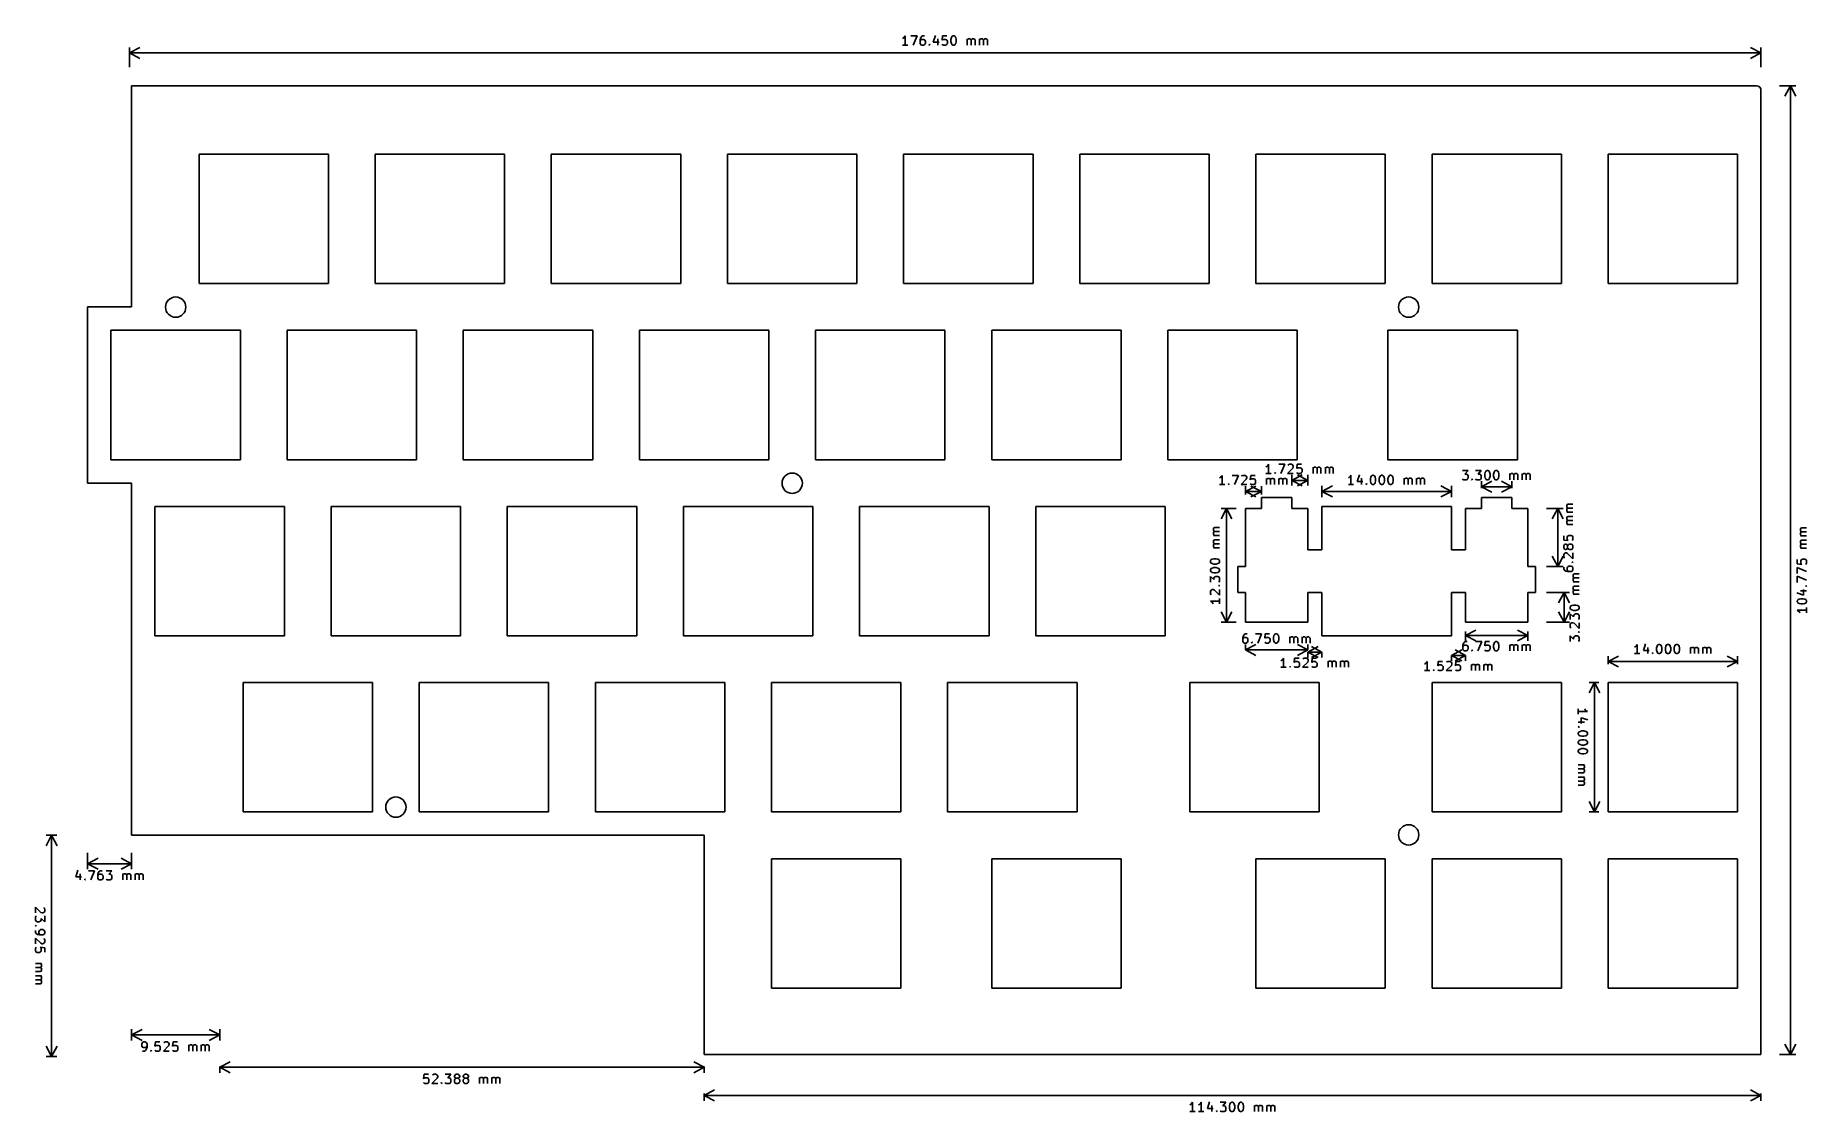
# Model space of a CAD drawing. Extents: x 41 to 232, y -125 to -9.
import ezdxf

# ---------------------------------------------------------------- set-up
doc = ezdxf.new("R2010")
doc.units = 0
doc.layers.add('BLACK', color=7, linetype='CONTINUOUS')

msp = doc.modelspace()

# ---------------------------------------------------------------- linework, layer by layer
at = {"layer": 'BLACK', "linetype": 'CONTINUOUS'}
for p, q in [((134.789, -9.07548), (134.693, -9.12309)), ((134.884, -8.98024), (134.789, -9.07548)), ((134.979, -8.83738), (134.884, -8.98024)), ((134.979, -9.83738), (134.979, -8.83738)), ((135.598, -8.83738), (136.265, -8.83738)), ((136.265, -8.83738), (135.836, -9.83738)), ((136.646, -9.07548), (136.598, -9.26595)), ((136.598, -9.26595), (136.598, -9.6469)), ((136.646, -9.31357), (136.598, -9.40881)), ((136.741, -8.93262), (136.646, -9.07548)), ((136.693, -9.26595), (136.646, -9.31357)), ((136.789, -9.21833), (136.693, -9.26595)), ((136.789, -8.885), (136.741, -8.93262)), ((136.884, -8.83738), (136.789, -8.885)), ((136.979, -9.21833), (136.789, -9.21833)), ((137.074, -8.83738), (136.884, -8.83738)), ((137.074, -9.26595), (136.979, -9.21833)), ((137.122, -9.31357), (137.074, -9.26595)), ((137.17, -9.40881), (137.122, -9.31357)), ((137.17, -9.6469), (137.17, -9.40881)), ((138.265, -8.78976), (138.027, -9.50405)), ((138.027, -9.50405), (138.646, -9.50405)), ((138.503, -9.17071), (138.503, -9.83738)), ((139.027, -8.83738), (138.979, -9.31357)), ((138.979, -9.31357), (139.027, -9.26595)), ((139.503, -8.83738), (139.027, -8.83738)), ((139.027, -9.26595), (139.122, -9.21833)), ((139.122, -9.21833), (139.36, -9.21833)), ((139.36, -9.21833), (139.455, -9.26595)), ((139.455, -9.26595), (139.503, -9.31357)), ((139.503, -9.31357), (139.551, -9.40881)), ((139.551, -9.40881), (139.551, -9.6469)), ((139.932, -9.21833), (139.979, -9.02786)), ((139.932, -9.45643), (139.932, -9.21833)), ((139.979, -9.6469), (139.932, -9.45643)), ((139.979, -9.02786), (140.027, -8.93262)), ((140.027, -8.93262), (140.074, -8.885)), ((140.074, -8.885), (140.17, -8.83738)), ((140.17, -8.83738), (140.265, -8.83738)), ((140.265, -8.83738), (140.36, -8.885)), ((140.36, -8.885), (140.408, -8.93262)), ((140.408, -8.93262), (140.455, -9.02786)), ((140.455, -9.02786), (140.503, -9.21833)), ((140.503, -9.45643), (140.455, -9.6469)), ((140.503, -9.21833), (140.503, -9.45643)), ((141.693, -9.83738), (141.693, -9.17071)), ((141.693, -9.26595), (141.741, -9.21833)), ((141.741, -9.21833), (141.836, -9.17071)), ((141.836, -9.17071), (141.979, -9.17071)), ((141.979, -9.17071), (142.074, -9.21833)), ((142.074, -9.21833), (142.122, -9.31357)), ((142.122, -9.31357), (142.17, -9.21833)), ((142.122, -9.31357), (142.122, -9.83738)), ((142.17, -9.21833), (142.265, -9.17071)), ((142.265, -9.17071), (142.408, -9.17071)), ((142.408, -9.17071), (142.503, -9.21833)), ((142.503, -9.21833), (142.551, -9.31357)), ((142.551, -9.31357), (142.551, -9.83738)), ((143.027, -9.83738), (143.027, -9.17071)), ((143.027, -9.26595), (143.074, -9.21833)), ((143.074, -9.21833), (143.17, -9.17071)), ((143.17, -9.17071), (143.312, -9.17071)), ((143.312, -9.17071), (143.408, -9.21833)), ((143.408, -9.21833), (143.455, -9.31357)), ((143.455, -9.31357), (143.503, -9.21833)), ((143.455, -9.31357), (143.455, -9.83738)), ((143.503, -9.21833), (143.598, -9.17071)), ((143.598, -9.17071), (143.741, -9.17071)), ((143.741, -9.17071), (143.836, -9.21833)), ((143.836, -9.21833), (143.884, -9.31357)), ((143.884, -9.31357), (143.884, -9.83738)), ((51.0875, -12.225), (51.0875, -10.0986)), ((51.0875, -10.685), (52.214, -10.0986)), ((51.0875, -10.685), (227.537, -10.685)), ((51.0875, -10.685), (52.214, -11.2714)), ((135.265, -9.83738), (134.693, -9.83738)), ((136.598, -9.6469), (136.646, -9.74214)), ((136.646, -9.74214), (136.693, -9.78976)), ((136.693, -9.78976), (136.789, -9.83738)), ((136.789, -9.83738), (136.979, -9.83738)), ((136.979, -9.83738), (137.074, -9.78976)), ((137.074, -9.78976), (137.122, -9.74214)), ((137.122, -9.74214), (137.17, -9.6469)), ((137.551, -9.78976), (137.598, -9.74214)), ((137.598, -9.83738), (137.551, -9.78976)), ((137.598, -9.74214), (137.646, -9.78976)), ((137.598, -9.74214), (137.598, -9.83738)), ((137.646, -9.78976), (137.598, -9.83738)), ((139.027, -9.78976), (138.979, -9.74214)), ((139.122, -9.83738), (139.027, -9.78976)), ((139.36, -9.83738), (139.122, -9.83738)), ((139.455, -9.78976), (139.36, -9.83738)), ((139.503, -9.74214), (139.455, -9.78976)), ((139.551, -9.6469), (139.503, -9.74214)), ((140.027, -9.74214), (139.979, -9.6469)), ((140.074, -9.78976), (140.027, -9.74214)), ((140.17, -9.83738), (140.074, -9.78976)), ((140.265, -9.83738), (140.17, -9.83738)), ((140.36, -9.78976), (140.265, -9.83738)), ((140.408, -9.74214), (140.36, -9.78976)), ((140.455, -9.6469), (140.408, -9.74214)), ((227.537, -10.685), (226.411, -10.0986)), ((227.537, -10.685), (226.411, -11.2714)), ((227.537, -12.225), (227.537, -10.0986)), ((51.325, -14.225), (51.325, -38.15)), ((51.325, -14.225), (227.042, -14.225)), ((227.537, -119), (227.537, -14.775)), ((229.537, -14.225), (231.306, -14.225)), ((230.72, -14.225), (230.134, -15.3515)), ((230.72, -119), (230.72, -14.225)), ((230.72, -14.225), (231.306, -15.3515)), ((58.6125, -21.625), (72.6125, -21.625)), ((58.6125, -21.625), (58.6125, -35.625)), ((72.6125, -21.625), (72.6125, -35.625)), ((77.6625, -21.625), (91.6625, -21.625)), ((77.6625, -21.625), (77.6625, -35.625)), ((91.6625, -21.625), (91.6625, -35.625)), ((96.712, -21.625), (110.712, -21.625)), ((96.712, -21.625), (96.712, -35.625)), ((110.712, -21.625), (110.712, -35.625)), ((115.762, -21.625), (129.762, -21.625)), ((115.762, -21.625), (115.762, -35.625)), ((129.762, -21.625), (129.762, -35.625)), ((134.812, -21.625), (148.812, -21.625)), ((134.812, -21.625), (134.812, -35.625)), ((148.812, -21.625), (148.812, -35.625)), ((153.862, -21.625), (153.862, -35.625)), ((153.862, -21.625), (167.862, -21.625)), ((167.862, -21.625), (167.862, -35.625)), ((172.912, -21.625), (172.912, -35.625)), ((172.912, -21.625), (186.912, -21.625)), ((186.912, -21.625), (186.912, -35.625)), ((191.962, -21.625), (191.962, -35.625)), ((191.962, -21.625), (205.962, -21.625)), ((205.962, -21.625), (205.962, -35.625)), ((211.012, -21.625), (211.012, -35.625)), ((211.012, -21.625), (225.012, -21.625)), ((225.012, -21.625), (225.012, -35.625)), ((58.6125, -35.625), (72.6125, -35.625)), ((77.6625, -35.625), (91.6625, -35.625)), ((96.712, -35.625), (110.712, -35.625)), ((115.762, -35.625), (129.762, -35.625)), ((134.812, -35.625), (148.812, -35.625)), ((153.862, -35.625), (167.862, -35.625)), ((172.912, -35.625), (186.912, -35.625)), ((191.962, -35.625), (205.962, -35.625)), ((211.012, -35.625), (225.012, -35.625)), ((46.5625, -38.15), (46.5625, -57.2)), ((51.325, -38.15), (46.5625, -38.15)), ((49.0875, -40.675), (63.0875, -40.675)), ((49.0875, -40.675), (49.0875, -54.675)), ((63.0875, -40.675), (63.0875, -54.675)), ((68.1375, -40.675), (82.1375, -40.675)), ((68.1375, -40.675), (68.1375, -54.675)), ((82.1375, -40.675), (82.1375, -54.675)), ((87.1875, -40.675), (87.1875, -54.675)), ((87.1875, -40.675), (101.188, -40.675)), ((101.188, -40.675), (101.188, -54.675)), ((106.238, -40.675), (106.238, -54.675)), ((106.238, -40.675), (120.238, -40.675)), ((120.238, -40.675), (120.238, -54.675)), ((125.288, -40.675), (125.288, -54.675)), ((125.288, -40.675), (139.288, -40.675)), ((139.288, -40.675), (139.288, -54.675)), ((144.338, -40.675), (144.338, -54.675)), ((144.338, -40.675), (158.338, -40.675)), ((158.338, -40.675), (158.338, -54.675)), ((163.388, -40.675), (163.388, -54.675)), ((163.388, -40.675), (177.388, -40.675)), ((177.388, -40.675), (177.388, -54.675)), ((187.2, -40.675), (187.2, -54.675)), ((187.2, -40.675), (201.2, -40.675)), ((201.2, -40.675), (201.2, -54.675)), ((49.0875, -54.675), (63.0875, -54.675)), ((68.1375, -54.675), (82.1375, -54.675)), ((87.1875, -54.675), (101.188, -54.675)), ((106.238, -54.675), (120.238, -54.675)), ((125.288, -54.675), (139.288, -54.675)), ((144.338, -54.675), (158.338, -54.675)), ((163.388, -54.675), (177.388, -54.675)), ((174.095, -55.4055), (174, -55.4531)), ((174.191, -55.3102), (174.095, -55.4055)), ((174.286, -55.1674), (174.191, -55.3102)), ((174.286, -56.1674), (174.286, -55.1674)), ((175.381, -55.1674), (176.048, -55.1674)), ((176.048, -55.1674), (175.619, -56.1674)), ((176.381, -55.2626), (176.429, -55.215)), ((176.429, -55.215), (176.524, -55.1674)), ((176.524, -55.1674), (176.762, -55.1674)), ((176.762, -55.1674), (176.857, -55.215)), ((176.857, -55.215), (176.905, -55.2626)), ((176.905, -55.2626), (176.953, -55.3579)), ((176.953, -55.4531), (176.905, -55.596)), ((176.953, -55.3579), (176.953, -55.4531)), ((177.381, -55.1674), (177.334, -55.6436)), ((177.857, -55.1674), (177.381, -55.1674)), ((177.381, -55.596), (177.476, -55.5483)), ((177.476, -55.5483), (177.714, -55.5483)), ((177.714, -55.5483), (177.81, -55.596)), ((179.095, -56.1674), (179.095, -55.5007)), ((179.095, -55.596), (179.143, -55.5483)), ((179.143, -55.5483), (179.238, -55.5007)), ((179.238, -55.5007), (179.381, -55.5007)), ((179.381, -55.5007), (179.476, -55.5483)), ((179.476, -55.5483), (179.524, -55.6436)), ((179.524, -55.6436), (179.572, -55.5483)), ((179.572, -55.5483), (179.667, -55.5007)), ((179.667, -55.5007), (179.81, -55.5007)), ((179.81, -55.5007), (179.905, -55.5483)), ((179.905, -55.5483), (179.953, -55.6436)), ((180.429, -56.1674), (180.429, -55.5007)), ((180.429, -55.596), (180.476, -55.5483)), ((180.476, -55.5483), (180.572, -55.5007)), ((180.572, -55.5007), (180.714, -55.5007)), ((180.714, -55.5007), (180.81, -55.5483)), ((180.81, -55.5483), (180.857, -55.6436)), ((180.857, -55.6436), (180.905, -55.5483)), ((180.905, -55.5483), (181, -55.5007)), ((181, -55.5007), (181.143, -55.5007)), ((181.143, -55.5007), (181.238, -55.5483)), ((181.238, -55.5483), (181.286, -55.6436)), ((187.2, -54.675), (201.2, -54.675)), ((51.325, -57.2), (46.5625, -57.2)), ((51.325, -57.2), (51.325, -95.3)), ((169.071, -56.6055), (168.975, -56.6531)), ((169.547, -57.3674), (168.975, -57.3674)), ((169.166, -56.5102), (169.071, -56.6055)), ((169.261, -56.3674), (169.166, -56.5102)), ((169.261, -57.3674), (169.261, -56.3674)), ((169.928, -57.3198), (169.975, -57.2721)), ((169.975, -57.3674), (169.928, -57.3198)), ((169.975, -57.2721), (170.023, -57.3198)), ((169.975, -57.2721), (169.975, -57.3674)), ((170.023, -57.3198), (169.975, -57.3674)), ((170.356, -56.3674), (171.023, -56.3674)), ((171.023, -56.3674), (170.594, -57.3674)), ((171.88, -56.796), (171.309, -57.3674)), ((171.309, -57.3674), (171.928, -57.3674)), ((171.356, -56.4626), (171.404, -56.415)), ((171.404, -56.415), (171.499, -56.3674)), ((171.499, -56.3674), (171.737, -56.3674)), ((171.737, -56.3674), (171.832, -56.415)), ((171.832, -56.415), (171.88, -56.4626)), ((171.88, -56.4626), (171.928, -56.5579)), ((171.928, -56.6531), (171.88, -56.796)), ((171.928, -56.5579), (171.928, -56.6531)), ((172.356, -56.3674), (172.309, -56.8436)), ((172.309, -56.8436), (172.356, -56.796)), ((172.356, -57.3198), (172.309, -57.2721)), ((172.832, -56.3674), (172.356, -56.3674)), ((172.356, -56.796), (172.452, -56.7483)), ((172.452, -57.3674), (172.356, -57.3198)), ((172.452, -56.7483), (172.69, -56.7483)), ((172.69, -57.3674), (172.452, -57.3674)), ((172.69, -56.7483), (172.785, -56.796)), ((172.785, -57.3198), (172.69, -57.3674)), ((172.785, -56.796), (172.832, -56.8436)), ((172.832, -57.2721), (172.785, -57.3198)), ((172.832, -56.8436), (172.88, -56.9388)), ((172.88, -57.1769), (172.832, -57.2721)), ((172.88, -56.9388), (172.88, -57.1769)), ((174.572, -56.1674), (174, -56.1674)), ((174.071, -57.3674), (174.071, -56.7007)), ((174.071, -56.796), (174.118, -56.7483)), ((174.118, -56.7483), (174.213, -56.7007)), ((174.213, -56.7007), (174.356, -56.7007)), ((174.356, -56.7007), (174.452, -56.7483)), ((174.452, -56.7483), (174.499, -56.8436)), ((174.499, -56.8436), (174.547, -56.7483)), ((174.499, -56.8436), (174.499, -57.3674)), ((174.547, -56.7483), (174.642, -56.7007)), ((174.642, -56.7007), (174.785, -56.7007)), ((174.785, -56.7007), (174.88, -56.7483)), ((174.88, -56.7483), (174.928, -56.8436)), ((174.928, -56.8436), (174.928, -57.3674)), ((174.953, -56.1198), (175, -56.0721)), ((175, -56.1674), (174.953, -56.1198)), ((175, -56.0721), (175.048, -56.1198)), ((175, -56.0721), (175, -56.1674)), ((175.048, -56.1198), (175, -56.1674)), ((175.404, -57.3674), (175.404, -56.7007)), ((175.404, -56.796), (175.452, -56.7483)), ((175.452, -56.7483), (175.547, -56.7007)), ((175.547, -56.7007), (175.69, -56.7007)), ((175.69, -56.7007), (175.785, -56.7483)), ((175.785, -56.7483), (175.832, -56.8436)), ((175.832, -56.8436), (175.88, -56.7483)), ((175.832, -56.8436), (175.832, -57.3674)), ((175.88, -56.7483), (175.975, -56.7007)), ((175.975, -56.7007), (176.118, -56.7007)), ((176.118, -56.7007), (176.213, -56.7483)), ((176.213, -56.7483), (176.261, -56.8436)), ((176.261, -56.8436), (176.261, -57.3674)), ((176.905, -55.596), (176.334, -56.1674)), ((176.334, -56.1674), (176.953, -56.1674)), ((176.804, -57.455), (176.804, -56.3286)), ((176.804, -56.915), (177.931, -56.3286)), ((176.804, -56.915), (178.529, -56.915)), ((176.804, -56.915), (177.931, -57.5014)), ((177.334, -55.6436), (177.381, -55.596)), ((177.381, -56.1198), (177.334, -56.0721)), ((177.476, -56.1674), (177.381, -56.1198)), ((178.529, -56.915), (177.403, -56.3286)), ((178.529, -56.915), (177.403, -57.5014)), ((177.714, -56.1674), (177.476, -56.1674)), ((177.81, -56.1198), (177.714, -56.1674)), ((177.81, -55.596), (177.857, -55.6436)), ((177.857, -56.0721), (177.81, -56.1198)), ((177.857, -55.6436), (177.905, -55.7388)), ((177.905, -55.9769), (177.857, -56.0721)), ((177.905, -55.7388), (177.905, -55.9769)), ((178.529, -57.455), (178.529, -56.3286)), ((179.524, -55.6436), (179.524, -56.1674)), ((179.953, -55.6436), (179.953, -56.1674)), ((180.857, -55.6436), (180.857, -56.1674)), ((181.286, -55.6436), (181.286, -56.1674)), ((183.008, -56.5955), (182.913, -56.6431)), ((183.484, -57.3574), (182.913, -57.3574)), ((183.103, -56.5002), (183.008, -56.5955)), ((183.199, -56.3574), (183.103, -56.5002)), ((183.199, -57.3574), (183.199, -56.3574)), ((184.103, -56.3098), (183.865, -57.024)), ((183.865, -57.024), (184.484, -57.024)), ((184.342, -56.6907), (184.342, -57.3574)), ((184.818, -57.3098), (184.865, -57.2621)), ((184.865, -57.3574), (184.818, -57.3098)), ((184.865, -57.2621), (184.913, -57.3098)), ((184.865, -57.2621), (184.865, -57.3574)), ((184.913, -57.3098), (184.865, -57.3574)), ((185.294, -56.7383), (185.342, -56.5479)), ((185.294, -56.9764), (185.294, -56.7383)), ((185.342, -57.1669), (185.294, -56.9764)), ((185.342, -56.5479), (185.389, -56.4526)), ((185.389, -57.2621), (185.342, -57.1669)), ((185.389, -56.4526), (185.437, -56.405)), ((185.437, -57.3098), (185.389, -57.2621)), ((185.437, -56.405), (185.532, -56.3574)), ((185.532, -57.3574), (185.437, -57.3098)), ((185.532, -56.3574), (185.627, -56.3574)), ((185.627, -57.3574), (185.532, -57.3574)), ((185.627, -56.3574), (185.723, -56.405)), ((185.723, -57.3098), (185.627, -57.3574)), ((185.723, -56.405), (185.77, -56.4526)), ((185.77, -57.2621), (185.723, -57.3098)), ((185.77, -56.4526), (185.818, -56.5479)), ((185.818, -57.1669), (185.77, -57.2621)), ((185.818, -56.5479), (185.865, -56.7383)), ((185.865, -56.9764), (185.818, -57.1669)), ((185.865, -56.7383), (185.865, -56.9764)), ((186.246, -56.7383), (186.294, -56.5479)), ((186.246, -56.9764), (186.246, -56.7383)), ((186.294, -57.1669), (186.246, -56.9764)), ((186.294, -56.5479), (186.342, -56.4526)), ((186.342, -57.2621), (186.294, -57.1669)), ((186.342, -56.4526), (186.389, -56.405)), ((186.389, -57.3098), (186.342, -57.2621)), ((186.389, -56.405), (186.484, -56.3574)), ((186.484, -57.3574), (186.389, -57.3098)), ((186.484, -56.3574), (186.58, -56.3574)), ((186.58, -57.3574), (186.484, -57.3574)), ((186.58, -56.3574), (186.675, -56.405)), ((186.675, -57.3098), (186.58, -57.3574)), ((186.675, -56.405), (186.723, -56.4526)), ((186.723, -57.2621), (186.675, -57.3098)), ((186.723, -56.4526), (186.77, -56.5479)), ((186.77, -57.1669), (186.723, -57.2621)), ((186.77, -56.5479), (186.818, -56.7383)), ((186.818, -56.9764), (186.77, -57.1669)), ((186.818, -56.7383), (186.818, -56.9764)), ((187.199, -56.7383), (187.246, -56.5479)), ((187.199, -56.9764), (187.199, -56.7383)), ((187.246, -57.1669), (187.199, -56.9764)), ((187.246, -56.5479), (187.294, -56.4526)), ((187.294, -57.2621), (187.246, -57.1669)), ((187.294, -56.4526), (187.342, -56.405)), ((187.342, -57.3098), (187.294, -57.2621)), ((187.342, -56.405), (187.437, -56.3574)), ((187.437, -57.3574), (187.342, -57.3098)), ((187.437, -56.3574), (187.532, -56.3574)), ((187.532, -57.3574), (187.437, -57.3574)), ((187.532, -56.3574), (187.627, -56.405)), ((187.627, -57.3098), (187.532, -57.3574)), ((187.627, -56.405), (187.675, -56.4526)), ((187.675, -57.2621), (187.627, -57.3098)), ((187.675, -56.4526), (187.723, -56.5479)), ((187.723, -57.1669), (187.675, -57.2621)), ((187.723, -56.5479), (187.77, -56.7383)), ((187.77, -56.9764), (187.723, -57.1669)), ((187.77, -56.7383), (187.77, -56.9764)), ((188.961, -57.3574), (188.961, -56.6907)), ((188.961, -56.786), (189.008, -56.7383)), ((189.008, -56.7383), (189.103, -56.6907)), ((189.103, -56.6907), (189.246, -56.6907)), ((189.246, -56.6907), (189.342, -56.7383)), ((189.342, -56.7383), (189.389, -56.8336)), ((189.389, -56.8336), (189.437, -56.7383)), ((189.389, -56.8336), (189.389, -57.3574)), ((189.437, -56.7383), (189.532, -56.6907)), ((189.532, -56.6907), (189.675, -56.6907)), ((189.675, -56.6907), (189.77, -56.7383)), ((189.77, -56.7383), (189.818, -56.8336)), ((189.818, -56.8336), (189.818, -57.3574)), ((190.294, -57.3574), (190.294, -56.6907)), ((190.294, -56.786), (190.342, -56.7383)), ((190.342, -56.7383), (190.437, -56.6907)), ((190.437, -56.6907), (190.58, -56.6907)), ((190.58, -56.6907), (190.675, -56.7383)), ((190.675, -56.7383), (190.723, -56.8336)), ((190.723, -56.8336), (190.77, -56.7383)), ((190.723, -56.8336), (190.723, -57.3574)), ((190.77, -56.7383), (190.865, -56.6907)), ((190.865, -56.6907), (191.008, -56.6907)), ((191.008, -56.6907), (191.103, -56.7383)), ((191.103, -56.7383), (191.151, -56.8336)), ((191.151, -56.8336), (191.151, -57.3574)), ((195.243, -55.8474), (195.862, -55.8474)), ((195.291, -56.7998), (195.243, -56.7521)), ((195.386, -56.8474), (195.291, -56.7998)), ((195.672, -56.8474), (195.386, -56.8474)), ((195.862, -55.8474), (195.529, -56.2283)), ((195.529, -56.2283), (195.672, -56.2283)), ((195.672, -56.2283), (195.767, -56.276)), ((195.767, -56.7998), (195.672, -56.8474)), ((195.767, -56.276), (195.814, -56.3236)), ((195.814, -56.7521), (195.767, -56.7998)), ((195.814, -56.3236), (195.862, -56.4188)), ((195.862, -56.6569), (195.814, -56.7521)), ((195.862, -56.4188), (195.862, -56.6569)), ((196.243, -56.7998), (196.291, -56.7521)), ((196.291, -56.8474), (196.243, -56.7998)), ((196.291, -56.7521), (196.338, -56.7998)), ((196.291, -56.7521), (196.291, -56.8474)), ((196.338, -56.7998), (196.291, -56.8474)), ((196.672, -55.8474), (197.291, -55.8474)), ((196.719, -56.7998), (196.672, -56.7521)), ((196.814, -56.8474), (196.719, -56.7998)), ((197.1, -56.8474), (196.814, -56.8474)), ((197.291, -55.8474), (196.957, -56.2283)), ((196.957, -56.2283), (197.1, -56.2283)), ((197.1, -56.2283), (197.195, -56.276)), ((197.195, -56.7998), (197.1, -56.8474)), ((197.195, -56.276), (197.243, -56.3236)), ((197.243, -56.7521), (197.195, -56.7998)), ((197.243, -56.3236), (197.291, -56.4188)), ((197.291, -56.6569), (197.243, -56.7521)), ((197.291, -56.4188), (197.291, -56.6569)), ((197.307, -57.755), (197.307, -57.0086)), ((197.307, -57.595), (198.434, -57.0086)), ((197.672, -56.2283), (197.719, -56.0379)), ((197.672, -56.4664), (197.672, -56.2283)), ((197.719, -56.6569), (197.672, -56.4664)), ((197.719, -56.0379), (197.767, -55.9426)), ((197.767, -56.7521), (197.719, -56.6569)), ((197.767, -55.9426), (197.814, -55.895)), ((197.814, -56.7998), (197.767, -56.7521)), ((197.814, -55.895), (197.91, -55.8474)), ((197.91, -56.8474), (197.814, -56.7998)), ((197.91, -55.8474), (198.005, -55.8474)), ((198.005, -56.8474), (197.91, -56.8474)), ((198.005, -55.8474), (198.1, -55.895)), ((198.1, -56.7998), (198.005, -56.8474)), ((198.1, -55.895), (198.148, -55.9426)), ((198.148, -56.7521), (198.1, -56.7998)), ((198.148, -55.9426), (198.195, -56.0379)), ((198.195, -56.6569), (198.148, -56.7521)), ((198.195, -56.0379), (198.243, -56.2283)), ((198.243, -56.4664), (198.195, -56.6569)), ((198.243, -56.2283), (198.243, -56.4664)), ((198.624, -56.2283), (198.672, -56.0379)), ((198.624, -56.4664), (198.624, -56.2283)), ((198.672, -56.6569), (198.624, -56.4664)), ((198.672, -56.0379), (198.719, -55.9426)), ((198.719, -56.7521), (198.672, -56.6569)), ((198.719, -55.9426), (198.767, -55.895)), ((198.767, -56.7998), (198.719, -56.7521)), ((198.767, -55.895), (198.862, -55.8474)), ((198.862, -56.8474), (198.767, -56.7998)), ((198.862, -55.8474), (198.957, -55.8474)), ((198.957, -56.8474), (198.862, -56.8474)), ((198.957, -55.8474), (199.052, -55.895)), ((199.052, -56.7998), (198.957, -56.8474)), ((199.052, -55.895), (199.1, -55.9426)), ((199.1, -56.7521), (199.052, -56.7998)), ((199.1, -55.9426), (199.148, -56.0379)), ((199.148, -56.6569), (199.1, -56.7521)), ((199.148, -56.0379), (199.195, -56.2283)), ((199.195, -56.4664), (199.148, -56.6569)), ((199.195, -56.2283), (199.195, -56.4664)), ((200.607, -57.595), (199.481, -57.0086)), ((200.386, -56.8474), (200.386, -56.1807)), ((200.386, -56.276), (200.433, -56.2283)), ((200.433, -56.2283), (200.529, -56.1807)), ((200.529, -56.1807), (200.672, -56.1807)), ((200.607, -57.755), (200.607, -57.0086)), ((200.672, -56.1807), (200.767, -56.2283)), ((200.767, -56.2283), (200.814, -56.3236)), ((200.814, -56.3236), (200.862, -56.2283)), ((200.814, -56.3236), (200.814, -56.8474)), ((200.862, -56.2283), (200.957, -56.1807)), ((200.957, -56.1807), (201.1, -56.1807)), ((201.1, -56.1807), (201.195, -56.2283)), ((201.195, -56.2283), (201.243, -56.3236)), ((201.243, -56.3236), (201.243, -56.8474)), ((201.719, -56.8474), (201.719, -56.1807)), ((201.719, -56.276), (201.767, -56.2283)), ((201.767, -56.2283), (201.862, -56.1807)), ((201.862, -56.1807), (202.005, -56.1807)), ((202.005, -56.1807), (202.1, -56.2283)), ((202.1, -56.2283), (202.148, -56.3236)), ((202.148, -56.3236), (202.195, -56.2283)), ((202.148, -56.3236), (202.148, -56.8474)), ((202.195, -56.2283), (202.291, -56.1807)), ((202.291, -56.1807), (202.433, -56.1807)), ((202.433, -56.1807), (202.529, -56.2283)), ((202.529, -56.2283), (202.576, -56.3236)), ((202.576, -56.3236), (202.576, -56.8474)), ((171.779, -58.455), (171.779, -57.5286)), ((171.779, -58.115), (172.906, -57.5286)), ((171.779, -58.115), (173.504, -58.115)), ((171.779, -58.115), (172.906, -58.7014)), ((173.504, -58.115), (172.378, -57.5286)), ((173.504, -58.115), (172.378, -58.7014)), ((173.504, -58.455), (173.504, -57.5286)), ((173.504, -59.955), (173.504, -58.755)), ((173.504, -58.755), (176.804, -58.755)), ((176.804, -59.955), (176.804, -58.755)), ((180.056, -58.725), (180.056, -57.5186)), ((180.056, -58.105), (181.182, -57.5186)), ((180.056, -58.105), (194.056, -58.105)), ((180.056, -58.105), (181.182, -58.6914)), ((194.056, -58.105), (192.929, -57.5186)), ((194.056, -58.105), (192.929, -58.6914)), ((194.056, -58.725), (194.056, -57.5186)), ((197.307, -57.595), (200.607, -57.595)), ((197.307, -57.595), (198.434, -58.1814)), ((200.607, -58.755), (197.307, -58.755)), ((197.307, -59.955), (197.307, -58.755)), ((200.607, -57.595), (199.481, -58.1814)), ((200.607, -59.955), (200.607, -58.755)), ((53.85, -59.725), (67.85, -59.725)), ((53.85, -59.725), (53.85, -73.725)), ((67.85, -73.725), (67.85, -59.725)), ((72.9, -59.725), (72.9, -73.725)), ((72.9, -59.725), (86.9, -59.725)), ((86.9, -59.725), (86.9, -73.725)), ((91.95, -59.725), (91.95, -73.725)), ((91.95, -59.725), (105.95, -59.725)), ((105.95, -59.725), (105.95, -73.725)), ((111, -59.725), (111, -73.725)), ((111, -59.725), (125, -59.725)), ((125, -59.725), (125, -73.725)), ((130.05, -59.725), (130.05, -73.725)), ((130.05, -59.725), (144.05, -59.725)), ((144.05, -59.725), (144.05, -73.725)), ((149.1, -59.725), (149.1, -73.725)), ((149.1, -59.725), (163.1, -59.725)), ((163.1, -59.725), (163.1, -73.725)), ((170.779, -59.955), (169.155, -59.955)), ((169.742, -59.955), (169.155, -61.0815)), ((169.742, -59.955), (169.742, -72.255)), ((169.742, -59.955), (170.328, -61.0815)), ((171.779, -66.24), (171.779, -59.955)), ((171.779, -59.955), (173.504, -59.955)), ((176.804, -59.955), (178.529, -59.955)), ((178.531, -59.955), (178.531, -64.425)), ((194.056, -59.725), (180.056, -59.725)), ((180.056, -64.425), (180.056, -59.725)), ((194.056, -64.425), (194.056, -59.725)), ((195.581, -59.955), (195.581, -64.425)), ((197.307, -59.955), (195.582, -59.955)), ((202.332, -59.955), (200.607, -59.955)), ((202.332, -66.24), (202.332, -59.955)), ((204.332, -59.955), (206.138, -59.955)), ((205.552, -59.955), (204.965, -61.0815)), ((205.552, -66.24), (205.552, -59.955)), ((205.552, -59.955), (206.138, -61.0815)), ((206.537, -59.6213), (206.585, -59.5261)), ((206.537, -59.7642), (206.537, -59.6213)), ((206.585, -59.8594), (206.537, -59.7642)), ((206.537, -60.0499), (206.585, -59.9546)), ((206.537, -60.1927), (206.537, -60.0499)), ((206.585, -60.288), (206.537, -60.1927)), ((207.204, -60.3356), (206.537, -60.3356)), ((206.537, -60.9546), (206.585, -60.8594)), ((206.537, -61.0975), (206.537, -60.9546)), ((206.585, -61.1927), (206.537, -61.0975)), ((206.537, -61.3832), (206.585, -61.288)), ((206.585, -59.5261), (206.68, -59.4785)), ((206.68, -59.907), (206.585, -59.8594)), ((206.585, -59.9546), (206.68, -59.907)), ((206.633, -60.3356), (206.585, -60.288)), ((206.585, -60.8594), (206.68, -60.8118)), ((206.68, -61.2404), (206.585, -61.1927)), ((206.585, -61.288), (206.68, -61.2404)), ((206.68, -59.4785), (207.204, -59.4785)), ((206.68, -59.907), (207.204, -59.907)), ((206.68, -60.8118), (207.204, -60.8118)), ((206.68, -61.2404), (207.204, -61.2404)), ((168.327, -62.1526), (168.375, -62.0574)), ((168.327, -62.2955), (168.327, -62.1526)), ((168.375, -62.3907), (168.327, -62.2955)), ((168.327, -62.5812), (168.375, -62.486)), ((168.327, -62.724), (168.327, -62.5812)), ((168.375, -62.8193), (168.327, -62.724)), ((168.994, -62.8669), (168.327, -62.8669)), ((168.375, -62.0574), (168.47, -62.0098)), ((168.47, -62.4383), (168.375, -62.3907)), ((168.375, -62.486), (168.47, -62.4383)), ((168.423, -62.8669), (168.375, -62.8193)), ((168.47, -62.0098), (168.994, -62.0098)), ((168.47, -62.4383), (168.994, -62.4383)), ((206.204, -62.907), (206.204, -63.3832)), ((206.537, -61.5261), (206.537, -61.3832)), ((206.585, -61.6213), (206.537, -61.5261)), ((207.204, -61.6689), (206.537, -61.6689)), ((206.633, -61.6689), (206.585, -61.6213)), ((206.585, -63.0499), (206.633, -62.9546)), ((206.585, -63.288), (206.585, -63.0499)), ((206.633, -62.9546), (206.68, -62.907)), ((206.68, -62.907), (206.776, -62.8594)), ((206.776, -62.8594), (207.014, -62.8594)), ((207.014, -62.8594), (207.109, -62.907)), ((207.109, -62.907), (207.157, -62.9546)), ((207.157, -62.9546), (207.204, -63.0499)), ((207.204, -63.0499), (207.204, -63.288)), ((231.806, -62.1839), (231.853, -62.0887)), ((231.806, -62.3268), (231.806, -62.1839)), ((231.853, -62.422), (231.806, -62.3268)), ((231.806, -62.6125), (231.853, -62.5173)), ((231.806, -62.7554), (231.806, -62.6125)), ((231.853, -62.8506), (231.806, -62.7554)), ((232.472, -62.8982), (231.806, -62.8982)), ((231.853, -62.0887), (231.949, -62.0411)), ((231.949, -62.4696), (231.853, -62.422)), ((231.853, -62.5173), (231.949, -62.4696)), ((231.901, -62.8982), (231.853, -62.8506)), ((231.949, -62.0411), (232.472, -62.0411)), ((231.949, -62.4696), (232.472, -62.4696)), ((168.327, -63.486), (168.375, -63.3907)), ((168.327, -63.6288), (168.327, -63.486)), ((168.375, -63.724), (168.327, -63.6288)), ((168.327, -63.9145), (168.375, -63.8193)), ((168.327, -64.0574), (168.327, -63.9145)), ((168.375, -64.1526), (168.327, -64.0574)), ((168.994, -64.2002), (168.327, -64.2002)), ((168.375, -63.3907), (168.47, -63.3431)), ((168.47, -63.7717), (168.375, -63.724)), ((168.375, -63.8193), (168.47, -63.7717)), ((168.423, -64.2002), (168.375, -64.1526)), ((168.47, -63.3431), (168.994, -63.3431)), ((168.47, -63.7717), (168.994, -63.7717)), ((178.531, -64.425), (180.056, -64.425)), ((195.581, -64.425), (194.056, -64.425)), ((205.552, -66.24), (204.965, -65.1135)), ((205.552, -66.24), (206.138, -65.1135)), ((206.204, -63.3832), (206.68, -63.4308)), ((206.204, -64.0023), (206.252, -63.907)), ((206.204, -64.1927), (206.204, -64.0023)), ((206.252, -64.288), (206.204, -64.1927)), ((206.204, -64.9546), (206.252, -64.8594)), ((206.204, -65.1927), (206.204, -64.9546)), ((206.252, -63.907), (206.299, -63.8594)), ((206.299, -64.3356), (206.252, -64.288)), ((206.252, -64.8594), (206.299, -64.8118)), ((206.299, -63.8594), (206.395, -63.8118)), ((206.395, -64.3832), (206.299, -64.3356)), ((206.299, -64.8118), (206.395, -64.7642)), ((206.395, -63.8118), (206.442, -63.8118)), ((206.442, -64.3832), (206.395, -64.3832)), ((206.395, -64.7642), (206.49, -64.7642)), ((206.442, -63.8118), (206.537, -63.8594)), ((206.537, -64.3356), (206.442, -64.3832)), ((206.49, -64.7642), (206.633, -64.8118)), ((206.537, -63.8594), (206.585, -63.907)), ((206.585, -64.288), (206.537, -64.3356)), ((206.633, -63.3832), (206.585, -63.288)), ((206.585, -63.907), (206.633, -64.0023)), ((206.633, -64.1927), (206.585, -64.288)), ((206.68, -63.4308), (206.633, -63.3832)), ((206.68, -63.907), (206.633, -64.0023)), ((206.633, -64.0023), (206.633, -64.1927)), ((206.633, -64.1927), (206.68, -64.288)), ((206.633, -64.8118), (207.204, -65.3832)), ((206.728, -63.8594), (206.68, -63.907)), ((206.68, -64.288), (206.728, -64.3356)), ((206.823, -63.8118), (206.728, -63.8594)), ((206.728, -64.3356), (206.823, -64.3832)), ((207.014, -63.8118), (206.823, -63.8118)), ((206.823, -64.3832), (207.014, -64.3832)), ((207.109, -63.8594), (207.014, -63.8118)), ((207.014, -64.3832), (207.109, -64.3356)), ((207.157, -63.3832), (207.109, -63.4308)), ((207.157, -63.907), (207.109, -63.8594)), ((207.109, -64.3356), (207.157, -64.288)), ((207.204, -63.288), (207.157, -63.3832)), ((207.204, -64.0023), (207.157, -63.907)), ((207.157, -64.288), (207.204, -64.1927)), ((207.204, -64.1927), (207.204, -64.0023)), ((207.204, -65.3832), (207.204, -64.7642)), ((231.806, -63.5173), (231.853, -63.422)), ((231.806, -63.6601), (231.806, -63.5173)), ((231.853, -63.7554), (231.806, -63.6601)), ((231.806, -63.9458), (231.853, -63.8506)), ((231.806, -64.0887), (231.806, -63.9458)), ((231.853, -64.1839), (231.806, -64.0887)), ((232.472, -64.2315), (231.806, -64.2315)), ((231.853, -63.422), (231.949, -63.3744)), ((231.949, -63.803), (231.853, -63.7554)), ((231.853, -63.8506), (231.949, -63.803)), ((231.901, -64.2315), (231.853, -64.1839)), ((231.949, -63.3744), (232.472, -63.3744)), ((231.949, -63.803), (232.472, -63.803)), ((167.994, -65.6288), (168.042, -65.5336)), ((167.994, -65.724), (167.994, -65.6288)), ((168.042, -65.8193), (167.994, -65.724)), ((167.994, -66.5812), (168.042, -66.486)), ((167.994, -66.6764), (167.994, -66.5812)), ((168.042, -66.7717), (167.994, -66.6764)), ((168.042, -65.5336), (168.089, -65.486)), ((168.089, -65.8669), (168.042, -65.8193)), ((168.042, -66.486), (168.089, -66.4383)), ((168.089, -66.8193), (168.042, -66.7717)), ((168.089, -65.486), (168.185, -65.4383)), ((168.185, -65.9145), (168.089, -65.8669)), ((168.089, -66.4383), (168.185, -66.3907)), ((168.185, -66.8669), (168.089, -66.8193)), ((168.185, -65.4383), (168.375, -65.3907)), ((168.375, -65.9621), (168.185, -65.9145)), ((168.185, -66.3907), (168.375, -66.3431)), ((168.375, -66.9145), (168.185, -66.8669)), ((168.375, -65.3907), (168.613, -65.3907)), ((168.613, -65.9621), (168.375, -65.9621)), ((168.375, -66.3431), (168.613, -66.3431)), ((168.613, -66.9145), (168.375, -66.9145)), ((168.613, -65.3907), (168.804, -65.4383)), ((168.804, -65.9145), (168.613, -65.9621)), ((168.613, -66.3431), (168.804, -66.3907)), ((168.804, -66.8669), (168.613, -66.9145)), ((168.804, -65.4383), (168.899, -65.486)), ((168.899, -65.8669), (168.804, -65.9145)), ((168.804, -66.3907), (168.899, -66.4383)), ((168.899, -66.8193), (168.804, -66.8669)), ((168.899, -65.486), (168.947, -65.5336)), ((168.947, -65.8193), (168.899, -65.8669)), ((168.899, -66.4383), (168.947, -66.486)), ((168.947, -66.7717), (168.899, -66.8193)), ((168.947, -65.5336), (168.994, -65.6288)), ((168.994, -65.724), (168.947, -65.8193)), ((168.947, -66.486), (168.994, -66.5812)), ((168.994, -66.6764), (168.947, -66.7717)), ((168.994, -65.6288), (168.994, -65.724)), ((168.994, -66.5812), (168.994, -66.6764)), ((171.779, -66.24), (170.954, -66.24)), ((170.954, -66.24), (170.954, -69.025)), ((202.332, -66.24), (203.157, -66.24)), ((203.157, -66.24), (203.157, -69.025)), ((204.332, -66.24), (206.138, -66.24)), ((206.252, -65.288), (206.204, -65.1927)), ((206.204, -66.288), (206.204, -66.4785)), ((206.204, -66.4785), (206.252, -66.5737)), ((206.299, -65.3356), (206.252, -65.288)), ((206.252, -66.5737), (206.299, -66.6213)), ((206.299, -66.6213), (206.442, -66.7165)), ((206.442, -66.7165), (206.633, -66.7642)), ((206.633, -66.288), (206.585, -66.3832)), ((206.585, -66.3832), (206.585, -66.5737)), ((206.585, -66.5737), (206.633, -66.6689)), ((206.68, -66.2404), (206.633, -66.288)), ((206.633, -66.6689), (206.68, -66.7165)), ((206.633, -66.7642), (207.014, -66.7642)), ((206.776, -66.1927), (206.68, -66.2404)), ((206.68, -66.7165), (206.776, -66.7642)), ((207.014, -66.1927), (206.776, -66.1927)), ((207.109, -66.2404), (207.014, -66.1927)), ((207.014, -66.7642), (207.109, -66.7165)), ((207.109, -65.7642), (207.157, -65.7165)), ((207.157, -65.8118), (207.109, -65.7642)), ((207.109, -65.7642), (207.204, -65.7642)), ((207.157, -66.288), (207.109, -66.2404)), ((207.109, -66.7165), (207.157, -66.6689)), ((207.157, -65.7165), (207.204, -65.7642)), ((207.204, -65.7642), (207.157, -65.8118)), ((207.204, -66.3832), (207.157, -66.288)), ((207.157, -66.6689), (207.204, -66.5737)), ((207.204, -66.5737), (207.204, -66.3832)), ((207.275, -67.0686), (207.37, -67.021)), ((207.37, -67.021), (207.894, -67.021)), ((231.472, -65.4696), (231.472, -65.9458)), ((231.472, -65.9458), (231.949, -65.9935)), ((231.472, -66.9935), (231.472, -66.3268)), ((231.472, -66.3268), (232.472, -66.7554)), ((231.853, -65.6125), (231.901, -65.5173)), ((231.853, -65.8506), (231.853, -65.6125)), ((231.901, -65.9458), (231.853, -65.8506)), ((231.901, -65.5173), (231.949, -65.4696)), ((231.949, -65.9935), (231.901, -65.9458)), ((231.949, -65.4696), (232.044, -65.422)), ((232.044, -65.422), (232.282, -65.422)), ((232.282, -65.422), (232.377, -65.4696)), ((232.377, -65.4696), (232.425, -65.5173)), ((232.425, -65.9458), (232.377, -65.9935)), ((232.425, -65.5173), (232.472, -65.6125)), ((232.472, -65.8506), (232.425, -65.9458)), ((232.472, -65.6125), (232.472, -65.8506)), ((167.994, -67.9145), (167.994, -67.2955)), ((167.994, -67.2955), (168.375, -67.6288)), ((167.994, -68.9145), (168.042, -68.8193)), ((167.994, -69.1526), (167.994, -68.9145)), ((168.042, -68.8193), (168.089, -68.7717)), ((168.089, -68.7717), (168.185, -68.724)), ((168.185, -68.724), (168.28, -68.724)), ((168.28, -68.724), (168.423, -68.7717)), ((168.375, -67.486), (168.423, -67.3907)), ((168.375, -67.6288), (168.375, -67.486)), ((168.423, -67.3907), (168.47, -67.3431)), ((168.423, -68.7717), (168.994, -69.3431)), ((168.47, -67.3431), (168.566, -67.2955)), ((168.566, -67.2955), (168.804, -67.2955)), ((168.804, -67.2955), (168.899, -67.3431)), ((168.899, -67.3431), (168.947, -67.3907)), ((168.947, -67.8669), (168.899, -67.9145)), ((168.899, -68.2955), (168.947, -68.2479)), ((168.947, -68.3431), (168.899, -68.2955)), ((168.899, -68.2955), (168.994, -68.2955)), ((168.947, -67.3907), (168.994, -67.486)), ((168.994, -67.7717), (168.947, -67.8669)), ((168.947, -68.2479), (168.994, -68.2955)), ((168.994, -68.2955), (168.947, -68.3431)), ((168.994, -67.486), (168.994, -67.7717)), ((168.994, -69.3431), (168.994, -68.724)), ((207.227, -67.1638), (207.275, -67.0686)), ((207.227, -67.3067), (207.227, -67.1638)), ((207.275, -67.4019), (207.227, -67.3067)), ((207.227, -67.5924), (207.275, -67.4971)), ((207.227, -67.7352), (207.227, -67.5924)), ((207.275, -67.8305), (207.227, -67.7352)), ((207.894, -67.8781), (207.227, -67.8781)), ((207.227, -68.4971), (207.275, -68.4019)), ((207.227, -68.64), (207.227, -68.4971)), ((207.275, -68.7352), (207.227, -68.64)), ((207.227, -68.9257), (207.275, -68.8305)), ((207.227, -69.0686), (207.227, -68.9257)), ((207.37, -67.4495), (207.275, -67.4019)), ((207.275, -67.4971), (207.37, -67.4495)), ((207.323, -67.8781), (207.275, -67.8305)), ((207.275, -68.4019), (207.37, -68.3543)), ((207.37, -68.7829), (207.275, -68.7352)), ((207.275, -68.8305), (207.37, -68.7829)), ((207.37, -67.4495), (207.894, -67.4495)), ((207.37, -68.3543), (207.894, -68.3543)), ((207.37, -68.7829), (207.894, -68.7829)), ((231.472, -67.9458), (231.472, -67.2792)), ((231.472, -67.2792), (232.472, -67.7077)), ((231.806, -68.8506), (232.472, -68.8506)), ((232.139, -69.3268), (232.139, -68.7077)), ((232.377, -68.3268), (232.425, -68.2792)), ((232.425, -68.3744), (232.377, -68.3268)), ((232.377, -68.3268), (232.472, -68.3268)), ((232.425, -68.2792), (232.472, -68.3268)), ((232.472, -68.3268), (232.425, -68.3744)), ((168.042, -69.2479), (167.994, -69.1526)), ((168.994, -69.9621), (167.994, -69.9621)), ((167.994, -69.9621), (168.137, -70.0574)), ((168.089, -69.2955), (168.042, -69.2479)), ((168.137, -70.0574), (168.232, -70.1526)), ((168.232, -70.1526), (168.28, -70.2479)), ((168.994, -69.6764), (168.994, -70.2479)), ((171.779, -69.025), (170.954, -69.025)), ((171.779, -72.255), (171.779, -69.025)), ((178.531, -69.025), (178.531, -72.255)), ((178.531, -69.025), (180.056, -69.025)), ((180.056, -73.725), (180.056, -69.025)), ((195.581, -69.025), (194.056, -69.025)), ((194.056, -73.725), (194.056, -69.025)), ((195.581, -69.025), (195.581, -72.255)), ((202.332, -72.255), (202.332, -69.025)), ((202.332, -69.025), (203.157, -69.025)), ((204.332, -69.025), (206.828, -69.025)), ((206.242, -69.025), (205.655, -70.1515)), ((206.242, -72.255), (206.242, -69.025)), ((206.242, -69.025), (206.828, -70.1515)), ((206.894, -70.64), (206.942, -70.5448)), ((206.894, -70.7352), (206.894, -70.64)), ((206.942, -70.8305), (206.894, -70.7352)), ((206.942, -70.5448), (206.989, -70.4971)), ((206.989, -70.8781), (206.942, -70.8305)), ((206.989, -70.4971), (207.085, -70.4495)), ((207.085, -70.4495), (207.275, -70.4019)), ((207.275, -69.1638), (207.227, -69.0686)), ((207.894, -69.2114), (207.227, -69.2114)), ((207.323, -69.2114), (207.275, -69.1638)), ((207.275, -70.4019), (207.513, -70.4019)), ((207.513, -70.4019), (207.704, -70.4495)), ((207.704, -70.4495), (207.799, -70.4971)), ((207.799, -70.4971), (207.847, -70.5448)), ((207.847, -70.8305), (207.799, -70.8781)), ((207.847, -70.5448), (207.894, -70.64)), ((207.894, -70.7352), (207.847, -70.8305)), ((207.894, -70.64), (207.894, -70.7352)), ((231.425, -69.0887), (232.139, -69.3268)), ((231.472, -69.9458), (231.52, -69.8506)), ((231.472, -70.0411), (231.472, -69.9458)), ((231.52, -70.1363), (231.472, -70.0411)), ((231.52, -69.8506), (231.568, -69.803)), ((231.568, -70.1839), (231.52, -70.1363)), ((231.568, -69.803), (231.663, -69.7554)), ((231.663, -70.2315), (231.568, -70.1839)), ((231.663, -69.7554), (231.853, -69.7077)), ((231.853, -70.2792), (231.663, -70.2315)), ((231.853, -69.7077), (232.091, -69.7077)), ((232.091, -70.2792), (231.853, -70.2792)), ((232.091, -69.7077), (232.282, -69.7554)), ((232.282, -70.2315), (232.091, -70.2792)), ((232.282, -69.7554), (232.377, -69.803)), ((232.377, -70.1839), (232.282, -70.2315)), ((232.377, -69.803), (232.425, -69.8506)), ((232.425, -70.1363), (232.377, -70.1839)), ((232.425, -69.8506), (232.472, -69.9458)), ((232.472, -70.0411), (232.425, -70.1363)), ((232.472, -69.9458), (232.472, -70.0411)), ((232.472, -70.6601), (232.472, -71.2315)), ((169.742, -72.255), (169.155, -71.1285)), ((170.779, -72.255), (169.155, -72.255)), ((169.742, -72.255), (170.328, -71.1285)), ((171.779, -72.255), (178.529, -72.255)), ((202.332, -72.255), (195.582, -72.255)), ((204.332, -72.255), (206.828, -72.255)), ((206.242, -72.255), (205.655, -71.1285)), ((206.242, -72.255), (206.828, -71.1285)), ((206.894, -71.9733), (206.894, -71.3543)), ((206.894, -71.3543), (207.275, -71.6876)), ((206.894, -72.4971), (206.942, -72.4019)), ((206.894, -72.7352), (206.894, -72.4971)), ((206.942, -72.8305), (206.894, -72.7352)), ((206.942, -72.4019), (206.989, -72.3543)), ((207.085, -70.9257), (206.989, -70.8781)), ((206.989, -72.3543), (207.085, -72.3067)), ((207.275, -70.9733), (207.085, -70.9257)), ((207.085, -72.3067), (207.18, -72.3067)), ((207.18, -72.3067), (207.323, -72.3543)), ((207.513, -70.9733), (207.275, -70.9733)), ((207.275, -71.5448), (207.323, -71.4495)), ((207.275, -71.6876), (207.275, -71.5448)), ((207.323, -71.4495), (207.37, -71.4019)), ((207.323, -72.3543), (207.894, -72.9257)), ((207.37, -71.4019), (207.466, -71.3543)), ((207.466, -71.3543), (207.704, -71.3543)), ((207.704, -70.9257), (207.513, -70.9733)), ((207.799, -70.8781), (207.704, -70.9257)), ((207.704, -71.3543), (207.799, -71.4019)), ((207.799, -71.4019), (207.847, -71.4495)), ((207.847, -71.9257), (207.799, -71.9733)), ((207.847, -71.4495), (207.894, -71.5448)), ((207.894, -71.8305), (207.847, -71.9257)), ((207.894, -71.5448), (207.894, -71.8305)), ((207.894, -72.9257), (207.894, -72.3067)), ((232.472, -70.9458), (231.472, -70.9458)), ((231.472, -70.9458), (231.615, -71.0411)), ((231.615, -71.0411), (231.71, -71.1363)), ((231.71, -71.1363), (231.758, -71.2315)), ((53.85, -73.725), (67.85, -73.725)), ((72.9, -73.725), (86.9, -73.725)), ((91.95, -73.725), (105.95, -73.725)), ((111, -73.725), (125, -73.725)), ((130.05, -73.725), (144.05, -73.725)), ((149.1, -73.725), (163.1, -73.725)), ((171.535, -73.7455), (171.488, -73.936)), ((171.488, -73.936), (171.488, -74.3169)), ((171.535, -73.9836), (171.488, -74.0788)), ((171.488, -74.3169), (171.535, -74.4121)), ((171.631, -73.6026), (171.535, -73.7455)), ((171.583, -73.936), (171.535, -73.9836)), ((171.535, -74.4121), (171.583, -74.4598)), ((171.678, -73.8883), (171.583, -73.936)), ((171.583, -74.4598), (171.678, -74.5074)), ((171.678, -73.555), (171.631, -73.6026)), ((171.774, -73.5074), (171.678, -73.555)), ((171.869, -73.8883), (171.678, -73.8883)), ((171.678, -74.5074), (171.869, -74.5074)), ((171.964, -73.5074), (171.774, -73.5074)), ((171.779, -75.255), (171.779, -74.6686)), ((171.779, -75.255), (172.906, -74.6686)), ((171.964, -73.936), (171.869, -73.8883)), ((171.869, -74.5074), (171.964, -74.4598)), ((172.012, -73.9836), (171.964, -73.936)), ((171.964, -74.4598), (172.012, -74.4121)), ((172.059, -74.0788), (172.012, -73.9836)), ((172.012, -74.4121), (172.059, -74.3169)), ((172.059, -74.3169), (172.059, -74.0788)), ((172.44, -74.4598), (172.488, -74.4121)), ((172.488, -74.5074), (172.44, -74.4598)), ((172.488, -74.4121), (172.535, -74.4598)), ((172.488, -74.4121), (172.488, -74.5074)), ((172.535, -74.4598), (172.488, -74.5074)), ((172.869, -73.5074), (173.535, -73.5074)), ((173.535, -73.5074), (173.107, -74.5074)), ((173.916, -73.5074), (173.869, -73.9836)), ((173.869, -73.9836), (173.916, -73.936)), ((173.916, -74.4598), (173.869, -74.4121)), ((174.393, -73.5074), (173.916, -73.5074)), ((173.916, -73.936), (174.012, -73.8883)), ((174.012, -74.5074), (173.916, -74.4598)), ((174.012, -73.8883), (174.25, -73.8883)), ((174.25, -74.5074), (174.012, -74.5074)), ((174.25, -73.8883), (174.345, -73.936)), ((174.345, -74.4598), (174.25, -74.5074)), ((174.345, -73.936), (174.393, -73.9836)), ((174.393, -74.4121), (174.345, -74.4598)), ((174.393, -73.9836), (174.44, -74.0788)), ((174.44, -74.3169), (174.393, -74.4121)), ((174.44, -74.0788), (174.44, -74.3169)), ((174.821, -73.8883), (174.869, -73.6979)), ((174.821, -74.1264), (174.821, -73.8883)), ((174.869, -74.3169), (174.821, -74.1264)), ((174.869, -73.6979), (174.916, -73.6026)), ((174.916, -74.4121), (174.869, -74.3169)), ((174.916, -73.6026), (174.964, -73.555)), ((174.964, -74.4598), (174.916, -74.4121)), ((174.964, -73.555), (175.059, -73.5074)), ((175.059, -74.5074), (174.964, -74.4598)), ((175.059, -73.5074), (175.154, -73.5074)), ((175.154, -74.5074), (175.059, -74.5074)), ((175.154, -73.5074), (175.25, -73.555)), ((175.25, -74.4598), (175.154, -74.5074)), ((175.25, -73.555), (175.297, -73.6026)), ((175.297, -74.4121), (175.25, -74.4598)), ((175.297, -73.6026), (175.345, -73.6979)), ((175.345, -74.3169), (175.297, -74.4121)), ((175.345, -73.6979), (175.393, -73.8883)), ((175.393, -74.1264), (175.345, -74.3169)), ((175.393, -73.8883), (175.393, -74.1264)), ((176.583, -74.5074), (176.583, -73.8407)), ((176.583, -73.936), (176.631, -73.8883)), ((176.631, -73.8883), (176.726, -73.8407)), ((176.726, -73.8407), (176.869, -73.8407)), ((176.869, -73.8407), (176.964, -73.8883)), ((176.964, -73.8883), (177.012, -73.9836)), ((177.012, -73.9836), (177.059, -73.8883)), ((177.012, -73.9836), (177.012, -74.5074)), ((177.059, -73.8883), (177.154, -73.8407)), ((177.154, -73.8407), (177.297, -73.8407)), ((177.297, -73.8407), (177.393, -73.8883)), ((177.393, -73.8883), (177.44, -73.9836)), ((178.529, -75.255), (177.403, -74.6686)), ((177.44, -73.9836), (177.44, -74.5074)), ((177.916, -74.5074), (177.916, -73.8407)), ((177.916, -73.936), (177.964, -73.8883)), ((177.964, -73.8883), (178.059, -73.8407)), ((178.059, -73.8407), (178.202, -73.8407)), ((178.202, -73.8407), (178.297, -73.8883)), ((178.297, -73.8883), (178.345, -73.9836)), ((178.345, -73.9836), (178.393, -73.8883)), ((178.345, -73.9836), (178.345, -74.5074)), ((178.393, -73.8883), (178.488, -73.8407)), ((178.488, -73.8407), (178.631, -73.8407)), ((178.529, -75.255), (178.529, -74.6686)), ((178.631, -73.8407), (178.726, -73.8883)), ((178.726, -73.8883), (178.774, -73.9836)), ((178.774, -73.9836), (178.774, -74.5074)), ((180.056, -73.725), (194.056, -73.725)), ((195.338, -74.5855), (195.291, -74.776)), ((195.433, -74.4426), (195.338, -74.5855)), ((195.481, -74.395), (195.433, -74.4426)), ((195.576, -74.3474), (195.481, -74.395)), ((195.767, -74.3474), (195.576, -74.3474)), ((195.582, -73.695), (196.709, -73.1086)), ((195.582, -73.255), (195.582, -74.2814)), ((202.332, -73.695), (195.582, -73.695)), ((195.582, -73.695), (196.709, -74.2814)), ((196.672, -74.3474), (197.338, -74.3474)), ((197.338, -74.3474), (196.91, -75.3474)), ((197.719, -74.3474), (197.672, -74.8236)), ((198.195, -74.3474), (197.719, -74.3474)), ((198.624, -74.7283), (198.672, -74.5379)), ((198.672, -74.5379), (198.719, -74.4426)), ((198.719, -74.4426), (198.767, -74.395)), ((198.767, -74.395), (198.862, -74.3474)), ((198.862, -74.3474), (198.957, -74.3474)), ((198.957, -74.3474), (199.052, -74.395)), ((199.052, -74.395), (199.1, -74.4426)), ((199.1, -74.4426), (199.148, -74.5379)), ((199.148, -74.5379), (199.195, -74.7283)), ((200.386, -75.3474), (200.386, -74.6807)), ((200.433, -74.7283), (200.529, -74.6807)), ((200.529, -74.6807), (200.672, -74.6807)), ((200.672, -74.6807), (200.767, -74.7283)), ((200.862, -74.7283), (200.957, -74.6807)), ((200.957, -74.6807), (201.1, -74.6807)), ((201.1, -74.6807), (201.195, -74.7283)), ((202.332, -73.695), (201.206, -73.1086)), ((202.332, -73.695), (201.206, -74.2814)), ((201.719, -75.3474), (201.719, -74.6807)), ((201.767, -74.7283), (201.862, -74.6807)), ((201.862, -74.6807), (202.005, -74.6807)), ((202.005, -74.6807), (202.1, -74.7283)), ((202.195, -74.7283), (202.291, -74.6807)), ((202.291, -74.6807), (202.433, -74.6807)), ((202.332, -73.255), (202.332, -74.2814)), ((202.433, -74.6807), (202.529, -74.7283)), ((206.894, -74.3543), (206.894, -73.7352)), ((206.894, -73.7352), (207.275, -74.0686)), ((206.989, -72.8781), (206.942, -72.8305)), ((207.275, -73.9257), (207.323, -73.8305)), ((207.275, -74.0686), (207.275, -73.9257)), ((207.323, -73.8305), (207.37, -73.7829)), ((207.37, -73.7829), (207.466, -73.7352)), ((207.466, -73.7352), (207.704, -73.7352)), ((207.704, -73.7352), (207.799, -73.7829)), ((207.799, -73.3067), (207.847, -73.259)), ((207.847, -73.3543), (207.799, -73.3067)), ((207.799, -73.3067), (207.894, -73.3067)), ((207.799, -73.7829), (207.847, -73.8305)), ((207.847, -74.3067), (207.799, -74.3543)), ((207.847, -73.259), (207.894, -73.3067)), ((207.894, -73.3067), (207.847, -73.3543)), ((207.847, -73.8305), (207.894, -73.9257)), ((207.894, -74.2114), (207.847, -74.3067)), ((207.894, -73.9257), (207.894, -74.2114)), ((214.155, -74.6524), (214.06, -74.7952)), ((214.155, -75.6524), (214.155, -74.6524)), ((215.06, -74.6048), (214.822, -75.319)), ((216.345, -74.7476), (216.393, -74.7)), ((216.393, -74.7), (216.488, -74.6524)), ((216.488, -74.6524), (216.583, -74.6524)), ((216.583, -74.6524), (216.679, -74.7)), ((216.679, -74.7), (216.726, -74.7476)), ((217.298, -74.7476), (217.345, -74.7)), ((217.345, -74.7), (217.441, -74.6524)), ((217.441, -74.6524), (217.536, -74.6524)), ((217.536, -74.6524), (217.631, -74.7)), ((217.631, -74.7), (217.679, -74.7476)), ((218.25, -74.7476), (218.298, -74.7)), ((218.298, -74.7), (218.393, -74.6524)), ((218.393, -74.6524), (218.488, -74.6524)), ((218.488, -74.6524), (218.583, -74.7)), ((218.583, -74.7), (218.631, -74.7476)), ((178.529, -75.255), (171.779, -75.255)), ((171.779, -75.255), (172.906, -75.8414)), ((175.722, -76.3655), (175.627, -76.4131)), ((175.817, -76.2702), (175.722, -76.3655)), ((175.912, -76.1274), (175.817, -76.2702)), ((175.912, -77.1274), (175.912, -76.1274)), ((177.103, -76.1274), (177.055, -76.6036)), ((177.055, -76.6036), (177.103, -76.556)), ((177.579, -76.1274), (177.103, -76.1274)), ((177.103, -76.556), (177.198, -76.5083)), ((177.198, -76.5083), (177.436, -76.5083)), ((178.529, -75.255), (177.403, -75.8414)), ((177.436, -76.5083), (177.531, -76.556)), ((177.531, -76.556), (177.579, -76.6036)), ((177.579, -76.6036), (177.627, -76.6988)), ((178.531, -76.556), (177.96, -77.1274)), ((178.008, -76.2226), (178.055, -76.175)), ((178.055, -76.175), (178.15, -76.1274)), ((178.15, -76.1274), (178.388, -76.1274)), ((178.388, -76.1274), (178.484, -76.175)), ((178.484, -76.175), (178.531, -76.2226)), ((178.531, -75.475), (179.657, -74.8886)), ((178.531, -75.475), (180.056, -75.475)), ((178.531, -75.475), (178.531, -76.0614)), ((178.531, -75.475), (179.657, -76.0614)), ((178.531, -76.2226), (178.579, -76.3179)), ((178.579, -76.4131), (178.531, -76.556)), ((178.579, -76.3179), (178.579, -76.4131)), ((180.056, -75.475), (178.929, -74.8886)), ((180.056, -75.475), (178.929, -76.0614)), ((179.008, -76.1274), (178.96, -76.6036)), ((178.96, -76.6036), (179.008, -76.556)), ((179.484, -76.1274), (179.008, -76.1274)), ((179.008, -76.556), (179.103, -76.5083)), ((179.103, -76.5083), (179.341, -76.5083)), ((179.341, -76.5083), (179.436, -76.556)), ((179.436, -76.556), (179.484, -76.6036)), ((179.484, -76.6036), (179.531, -76.6988)), ((180.056, -75.475), (180.056, -76.0614)), ((180.722, -77.1274), (180.722, -76.4607)), ((180.722, -76.556), (180.769, -76.5083)), ((180.769, -76.5083), (180.865, -76.4607)), ((180.865, -76.4607), (181.008, -76.4607)), ((181.008, -76.4607), (181.103, -76.5083)), ((181.103, -76.5083), (181.15, -76.6036)), ((181.15, -76.6036), (181.198, -76.5083)), ((181.15, -76.6036), (181.15, -77.1274)), ((181.198, -76.5083), (181.293, -76.4607)), ((181.293, -76.4607), (181.436, -76.4607)), ((181.436, -76.4607), (181.531, -76.5083)), ((181.531, -76.5083), (181.579, -76.6036)), ((181.579, -76.6036), (181.579, -77.1274)), ((182.055, -77.1274), (182.055, -76.4607)), ((182.055, -76.556), (182.103, -76.5083)), ((182.103, -76.5083), (182.198, -76.4607)), ((182.198, -76.4607), (182.341, -76.4607)), ((182.341, -76.4607), (182.436, -76.5083)), ((182.436, -76.5083), (182.484, -76.6036)), ((182.484, -76.6036), (182.531, -76.5083)), ((182.484, -76.6036), (182.484, -77.1274)), ((182.531, -76.5083), (182.627, -76.4607)), ((182.627, -76.4607), (182.769, -76.4607)), ((182.769, -76.4607), (182.865, -76.5083)), ((182.865, -76.5083), (182.912, -76.6036)), ((182.912, -76.6036), (182.912, -77.1274)), ((191.438, -76.4874), (191.342, -76.6302)), ((191.438, -77.4874), (191.438, -76.4874)), ((192.628, -76.4874), (192.58, -76.9636)), ((193.104, -76.4874), (192.628, -76.4874)), ((193.533, -76.5826), (193.58, -76.535)), ((193.58, -76.535), (193.676, -76.4874)), ((193.676, -76.4874), (193.914, -76.4874)), ((193.914, -76.4874), (194.009, -76.535)), ((194.009, -76.535), (194.057, -76.5826)), ((194.056, -75.835), (195.183, -75.2486)), ((194.056, -75.835), (195.581, -75.835)), ((194.056, -75.835), (194.056, -76.4214)), ((194.056, -75.835), (195.183, -76.4214)), ((194.057, -76.5826), (194.104, -76.6779)), ((195.581, -75.835), (194.454, -75.2486)), ((195.581, -75.835), (194.454, -76.4214)), ((194.533, -76.4874), (194.485, -76.9636)), ((195.009, -76.4874), (194.533, -76.4874)), ((195.291, -74.776), (195.291, -75.1569)), ((195.338, -74.8236), (195.291, -74.9188)), ((195.291, -75.1569), (195.338, -75.2521)), ((195.386, -74.776), (195.338, -74.8236)), ((195.338, -75.2521), (195.386, -75.2998)), ((195.481, -74.7283), (195.386, -74.776)), ((195.386, -75.2998), (195.481, -75.3474)), ((195.672, -74.7283), (195.481, -74.7283)), ((195.481, -75.3474), (195.672, -75.3474)), ((195.581, -75.835), (195.581, -76.4214)), ((195.767, -74.776), (195.672, -74.7283)), ((195.672, -75.3474), (195.767, -75.2998)), ((195.814, -74.8236), (195.767, -74.776)), ((195.767, -75.2998), (195.814, -75.2521)), ((195.862, -74.9188), (195.814, -74.8236)), ((195.814, -75.2521), (195.862, -75.1569)), ((195.862, -75.1569), (195.862, -74.9188)), ((196.243, -75.2998), (196.291, -75.2521)), ((196.291, -75.3474), (196.243, -75.2998)), ((196.291, -75.2521), (196.338, -75.2998)), ((196.291, -75.2521), (196.291, -75.3474)), ((196.338, -75.2998), (196.291, -75.3474)), ((197.672, -74.8236), (197.719, -74.776)), ((197.719, -75.2998), (197.672, -75.2521)), ((197.719, -74.776), (197.814, -74.7283)), ((197.814, -75.3474), (197.719, -75.2998)), ((197.814, -74.7283), (198.052, -74.7283)), ((198.052, -75.3474), (197.814, -75.3474)), ((198.052, -74.7283), (198.148, -74.776)), ((198.148, -75.2998), (198.052, -75.3474)), ((198.148, -74.776), (198.195, -74.8236)), ((198.195, -75.2521), (198.148, -75.2998)), ((198.195, -74.8236), (198.243, -74.9188)), ((198.243, -75.1569), (198.195, -75.2521)), ((198.243, -74.9188), (198.243, -75.1569)), ((198.624, -74.9664), (198.624, -74.7283)), ((198.672, -75.1569), (198.624, -74.9664)), ((198.719, -75.2521), (198.672, -75.1569)), ((198.767, -75.2998), (198.719, -75.2521)), ((198.862, -75.3474), (198.767, -75.2998)), ((198.957, -75.3474), (198.862, -75.3474)), ((199.052, -75.2998), (198.957, -75.3474)), ((199.1, -75.2521), (199.052, -75.2998)), ((199.148, -75.1569), (199.1, -75.2521)), ((199.195, -74.9664), (199.148, -75.1569)), ((199.195, -74.7283), (199.195, -74.9664)), ((200.386, -74.776), (200.433, -74.7283)), ((200.767, -74.7283), (200.814, -74.8236)), ((200.814, -74.8236), (200.862, -74.7283)), ((200.814, -74.8236), (200.814, -75.3474)), ((201.195, -74.7283), (201.243, -74.8236)), ((201.243, -74.8236), (201.243, -75.3474)), ((201.719, -74.776), (201.767, -74.7283)), ((202.1, -74.7283), (202.148, -74.8236)), ((202.148, -74.8236), (202.195, -74.7283)), ((202.148, -74.8236), (202.148, -75.3474)), ((202.529, -74.7283), (202.576, -74.8236)), ((202.576, -74.8236), (202.576, -75.3474)), ((211.012, -76.775), (211.012, -75.9136)), ((211.012, -76.5), (212.139, -75.9136)), ((211.012, -76.5), (225.012, -76.5)), ((211.012, -76.5), (212.139, -77.0864)), ((213.964, -74.8905), (213.869, -74.9381)), ((214.441, -75.6524), (213.869, -75.6524)), ((214.06, -74.7952), (213.964, -74.8905)), ((214.822, -75.319), (215.441, -75.319)), ((215.298, -74.9857), (215.298, -75.6524)), ((215.774, -75.6048), (215.822, -75.5571)), ((215.822, -75.6524), (215.774, -75.6048)), ((215.822, -75.5571), (215.869, -75.6048)), ((215.822, -75.5571), (215.822, -75.6524)), ((215.869, -75.6048), (215.822, -75.6524)), ((216.25, -75.0333), (216.298, -74.8429)), ((216.25, -75.2714), (216.25, -75.0333)), ((216.298, -75.4619), (216.25, -75.2714)), ((216.298, -74.8429), (216.345, -74.7476)), ((216.345, -75.5571), (216.298, -75.4619)), ((216.393, -75.6048), (216.345, -75.5571)), ((216.488, -75.6524), (216.393, -75.6048)), ((216.583, -75.6524), (216.488, -75.6524)), ((216.679, -75.6048), (216.583, -75.6524)), ((216.726, -75.5571), (216.679, -75.6048)), ((216.726, -74.7476), (216.774, -74.8429)), ((216.774, -75.4619), (216.726, -75.5571)), ((216.774, -74.8429), (216.822, -75.0333)), ((216.822, -75.2714), (216.774, -75.4619)), ((216.822, -75.0333), (216.822, -75.2714)), ((217.202, -75.0333), (217.25, -74.8429)), ((217.202, -75.2714), (217.202, -75.0333)), ((217.25, -75.4619), (217.202, -75.2714)), ((217.25, -74.8429), (217.298, -74.7476)), ((217.298, -75.5571), (217.25, -75.4619)), ((217.345, -75.6048), (217.298, -75.5571)), ((217.441, -75.6524), (217.345, -75.6048)), ((217.536, -75.6524), (217.441, -75.6524)), ((217.631, -75.6048), (217.536, -75.6524)), ((217.679, -75.5571), (217.631, -75.6048)), ((217.679, -74.7476), (217.726, -74.8429)), ((217.726, -75.4619), (217.679, -75.5571)), ((217.726, -74.8429), (217.774, -75.0333)), ((217.774, -75.2714), (217.726, -75.4619)), ((217.774, -75.0333), (217.774, -75.2714)), ((218.155, -75.0333), (218.202, -74.8429)), ((218.155, -75.2714), (218.155, -75.0333)), ((218.202, -75.4619), (218.155, -75.2714)), ((218.202, -74.8429), (218.25, -74.7476)), ((218.25, -75.5571), (218.202, -75.4619)), ((218.298, -75.6048), (218.25, -75.5571)), ((218.393, -75.6524), (218.298, -75.6048)), ((218.488, -75.6524), (218.393, -75.6524)), ((218.583, -75.6048), (218.488, -75.6524)), ((218.631, -75.5571), (218.583, -75.6048)), ((218.631, -74.7476), (218.679, -74.8429)), ((218.679, -75.4619), (218.631, -75.5571)), ((218.679, -74.8429), (218.726, -75.0333)), ((218.726, -75.2714), (218.679, -75.4619)), ((218.726, -75.0333), (218.726, -75.2714)), ((219.917, -75.6524), (219.917, -74.9857)), ((219.917, -75.081), (219.964, -75.0333)), ((219.964, -75.0333), (220.06, -74.9857)), ((220.06, -74.9857), (220.202, -74.9857)), ((220.202, -74.9857), (220.298, -75.0333)), ((220.298, -75.0333), (220.345, -75.1286)), ((220.345, -75.1286), (220.393, -75.0333)), ((220.345, -75.1286), (220.345, -75.6524)), ((220.393, -75.0333), (220.488, -74.9857)), ((220.488, -74.9857), (220.631, -74.9857)), ((220.631, -74.9857), (220.726, -75.0333)), ((220.726, -75.0333), (220.774, -75.1286)), ((220.774, -75.1286), (220.774, -75.6524)), ((221.25, -75.6524), (221.25, -74.9857)), ((221.25, -75.081), (221.298, -75.0333)), ((221.298, -75.0333), (221.393, -74.9857)), ((221.393, -74.9857), (221.536, -74.9857)), ((221.536, -74.9857), (221.631, -75.0333)), ((221.631, -75.0333), (221.679, -75.1286)), ((221.679, -75.1286), (221.726, -75.0333)), ((221.679, -75.1286), (221.679, -75.6524)), ((221.726, -75.0333), (221.822, -74.9857)), ((221.822, -74.9857), (221.964, -74.9857)), ((221.964, -74.9857), (222.06, -75.0333)), ((222.06, -75.0333), (222.107, -75.1286)), ((222.107, -75.1286), (222.107, -75.6524)), ((225.012, -76.5), (223.885, -75.9136)), ((225.012, -76.5), (223.885, -77.0864)), ((225.012, -76.775), (225.012, -75.9136)), ((176.198, -77.1274), (175.627, -77.1274)), ((176.579, -77.0798), (176.627, -77.0321)), ((176.627, -77.1274), (176.579, -77.0798)), ((176.627, -77.0321), (176.674, -77.0798)), ((176.627, -77.0321), (176.627, -77.1274)), ((176.674, -77.0798), (176.627, -77.1274)), ((177.103, -77.0798), (177.055, -77.0321)), ((177.198, -77.1274), (177.103, -77.0798)), ((177.436, -77.1274), (177.198, -77.1274)), ((177.531, -77.0798), (177.436, -77.1274)), ((177.579, -77.0321), (177.531, -77.0798)), ((177.627, -76.9369), (177.579, -77.0321)), ((177.627, -76.6988), (177.627, -76.9369)), ((177.96, -77.1274), (178.579, -77.1274)), ((179.008, -77.0798), (178.96, -77.0321)), ((179.103, -77.1274), (179.008, -77.0798)), ((179.341, -77.1274), (179.103, -77.1274)), ((179.436, -77.0798), (179.341, -77.1274)), ((179.484, -77.0321), (179.436, -77.0798)), ((179.531, -76.9369), (179.484, -77.0321)), ((179.531, -76.6988), (179.531, -76.9369)), ((191.247, -76.7255), (191.152, -76.7731)), ((191.723, -77.4874), (191.152, -77.4874)), ((191.342, -76.6302), (191.247, -76.7255)), ((192.104, -77.4398), (192.152, -77.3921)), ((192.152, -77.4874), (192.104, -77.4398)), ((192.152, -77.3921), (192.199, -77.4398)), ((192.152, -77.3921), (192.152, -77.4874)), ((192.199, -77.4398), (192.152, -77.4874)), ((192.58, -76.9636), (192.628, -76.916)), ((192.628, -77.4398), (192.58, -77.3921)), ((192.628, -76.916), (192.723, -76.8683)), ((192.723, -77.4874), (192.628, -77.4398)), ((192.723, -76.8683), (192.961, -76.8683)), ((192.961, -77.4874), (192.723, -77.4874)), ((192.961, -76.8683), (193.057, -76.916)), ((193.057, -77.4398), (192.961, -77.4874)), ((193.057, -76.916), (193.104, -76.9636)), ((193.104, -77.3921), (193.057, -77.4398)), ((193.104, -76.9636), (193.152, -77.0588)), ((193.152, -77.2969), (193.104, -77.3921)), ((193.152, -77.0588), (193.152, -77.2969)), ((194.057, -76.916), (193.485, -77.4874)), ((193.485, -77.4874), (194.104, -77.4874)), ((194.104, -76.7731), (194.057, -76.916)), ((194.104, -76.6779), (194.104, -76.7731)), ((194.485, -76.9636), (194.533, -76.916)), ((194.533, -77.4398), (194.485, -77.3921)), ((194.533, -76.916), (194.628, -76.8683)), ((194.628, -77.4874), (194.533, -77.4398)), ((194.628, -76.8683), (194.866, -76.8683)), ((194.866, -77.4874), (194.628, -77.4874)), ((194.866, -76.8683), (194.961, -76.916)), ((194.961, -77.4398), (194.866, -77.4874)), ((194.961, -76.916), (195.009, -76.9636)), ((195.009, -77.3921), (194.961, -77.4398)), ((195.009, -76.9636), (195.057, -77.0588)), ((195.057, -77.2969), (195.009, -77.3921)), ((195.057, -77.0588), (195.057, -77.2969)), ((196.247, -77.4874), (196.247, -76.8207)), ((196.247, -76.916), (196.295, -76.8683)), ((196.295, -76.8683), (196.39, -76.8207)), ((196.39, -76.8207), (196.533, -76.8207)), ((196.533, -76.8207), (196.628, -76.8683)), ((196.628, -76.8683), (196.676, -76.9636)), ((196.676, -76.9636), (196.723, -76.8683)), ((196.676, -76.9636), (196.676, -77.4874)), ((196.723, -76.8683), (196.819, -76.8207)), ((196.819, -76.8207), (196.961, -76.8207)), ((196.961, -76.8207), (197.057, -76.8683)), ((197.057, -76.8683), (197.104, -76.9636)), ((197.104, -76.9636), (197.104, -77.4874)), ((197.58, -77.4874), (197.58, -76.8207)), ((197.58, -76.916), (197.628, -76.8683)), ((197.628, -76.8683), (197.723, -76.8207)), ((197.723, -76.8207), (197.866, -76.8207)), ((197.866, -76.8207), (197.961, -76.8683)), ((197.961, -76.8683), (198.009, -76.9636)), ((198.009, -76.9636), (198.057, -76.8683)), ((198.009, -76.9636), (198.009, -77.4874)), ((198.057, -76.8683), (198.152, -76.8207)), ((198.152, -76.8207), (198.295, -76.8207)), ((198.295, -76.8207), (198.39, -76.8683)), ((198.39, -76.8683), (198.438, -76.9636)), ((198.438, -76.9636), (198.438, -77.4874)), ((63.375, -78.775), (77.375, -78.775)), ((63.375, -78.775), (63.375, -92.775)), ((77.375, -78.775), (77.375, -92.775)), ((82.425, -78.775), (96.425, -78.775)), ((82.425, -78.775), (82.425, -92.775)), ((96.425, -78.775), (96.425, -92.775)), ((101.475, -78.775), (115.475, -78.775)), ((101.475, -78.775), (101.475, -92.775)), ((115.475, -78.775), (115.475, -92.775)), ((120.525, -78.775), (134.525, -78.775)), ((120.525, -78.775), (120.525, -92.775)), ((134.525, -78.775), (134.525, -92.775)), ((139.575, -78.775), (153.575, -78.775)), ((139.575, -78.775), (139.575, -92.775)), ((153.575, -78.775), (153.575, -92.775)), ((165.769, -78.775), (179.769, -78.775)), ((165.769, -78.775), (165.769, -92.775)), ((179.769, -78.775), (179.769, -92.775)), ((191.962, -78.775), (205.962, -78.775)), ((191.962, -78.775), (191.962, -92.775)), ((205.962, -78.775), (205.962, -92.775)), ((210.012, -78.775), (208.944, -78.775)), ((209.53, -78.775), (208.944, -79.9015)), ((209.53, -78.775), (209.53, -92.775)), ((209.53, -78.775), (210.116, -79.9015)), ((211.012, -78.775), (225.012, -78.775)), ((211.012, -78.775), (211.012, -92.775)), ((225.012, -78.775), (225.012, -92.775)), ((207.778, -82.2036), (207.778, -81.6321)), ((207.778, -81.9179), (208.778, -81.9179)), ((208.54, -81.7274), (208.492, -81.6321)), ((208.635, -81.8226), (208.54, -81.7274)), ((208.778, -81.9179), (208.635, -81.8226)), ((208.444, -83.0607), (207.778, -83.0607)), ((207.778, -83.5845), (207.825, -83.5369)), ((207.825, -83.6321), (207.778, -83.5845)), ((207.873, -83.5845), (207.778, -83.5845)), ((207.778, -84.2512), (207.825, -84.156)), ((207.778, -84.3464), (207.778, -84.2512)), ((207.825, -83.5369), (207.873, -83.5845)), ((207.873, -83.5845), (207.825, -83.6321)), ((207.825, -84.156), (207.873, -84.1083)), ((207.873, -84.1083), (207.968, -84.0607)), ((207.968, -84.0607), (208.159, -84.0131)), ((208.825, -82.8226), (208.111, -82.5845)), ((208.111, -82.5845), (208.111, -83.2036)), ((208.159, -84.0131), (208.397, -84.0131)), ((208.397, -84.0131), (208.587, -84.0607)), ((208.587, -84.0607), (208.682, -84.1083)), ((208.682, -84.1083), (208.73, -84.156)), ((208.73, -84.156), (208.778, -84.2512)), ((208.778, -84.2512), (208.778, -84.3464)), ((207.825, -84.4417), (207.778, -84.3464)), ((207.778, -85.2036), (207.825, -85.1083)), ((207.778, -85.2988), (207.778, -85.2036)), ((207.825, -85.394), (207.778, -85.2988)), ((207.778, -86.156), (207.825, -86.0607)), ((207.778, -86.2512), (207.778, -86.156)), ((207.873, -84.4893), (207.825, -84.4417)), ((207.825, -85.1083), (207.873, -85.0607)), ((207.873, -85.4417), (207.825, -85.394)), ((207.825, -86.0607), (207.873, -86.0131)), ((207.968, -84.5369), (207.873, -84.4893)), ((207.873, -85.0607), (207.968, -85.0131)), ((207.968, -85.4893), (207.873, -85.4417)), ((207.873, -86.0131), (207.968, -85.9655)), ((208.159, -84.5845), (207.968, -84.5369)), ((207.968, -85.0131), (208.159, -84.9655)), ((208.159, -85.5369), (207.968, -85.4893)), ((207.968, -85.9655), (208.159, -85.9179)), ((208.397, -84.5845), (208.159, -84.5845)), ((208.159, -84.9655), (208.397, -84.9655)), ((208.397, -85.5369), (208.159, -85.5369)), ((208.159, -85.9179), (208.397, -85.9179)), ((208.587, -84.5369), (208.397, -84.5845)), ((208.397, -84.9655), (208.587, -85.0131)), ((208.587, -85.4893), (208.397, -85.5369)), ((208.397, -85.9179), (208.587, -85.9655)), ((208.682, -84.4893), (208.587, -84.5369)), ((208.587, -85.0131), (208.682, -85.0607)), ((208.682, -85.4417), (208.587, -85.4893)), ((208.587, -85.9655), (208.682, -86.0131)), ((208.73, -84.4417), (208.682, -84.4893)), ((208.682, -85.0607), (208.73, -85.1083)), ((208.73, -85.394), (208.682, -85.4417)), ((208.682, -86.0131), (208.73, -86.0607)), ((208.778, -84.3464), (208.73, -84.4417)), ((208.73, -85.1083), (208.778, -85.2036)), ((208.778, -85.2988), (208.73, -85.394)), ((208.73, -86.0607), (208.778, -86.156)), ((208.778, -85.2036), (208.778, -85.2988)), ((208.778, -86.156), (208.778, -86.2512)), ((207.825, -86.3464), (207.778, -86.2512)), ((207.778, -87.6798), (208.444, -87.6798)), ((208.301, -88.1083), (207.778, -88.1083)), ((207.873, -86.394), (207.825, -86.3464)), ((207.968, -86.4417), (207.873, -86.394)), ((208.159, -86.4893), (207.968, -86.4417)), ((208.397, -86.4893), (208.159, -86.4893)), ((208.397, -88.0607), (208.301, -88.1083)), ((208.301, -88.1083), (208.397, -88.156)), ((208.349, -87.6798), (208.397, -87.7274)), ((208.587, -86.4417), (208.397, -86.4893)), ((208.397, -87.7274), (208.444, -87.8226)), ((208.444, -87.9655), (208.397, -88.0607)), ((208.444, -87.8226), (208.444, -87.9655)), ((208.682, -86.394), (208.587, -86.4417)), ((208.73, -86.3464), (208.682, -86.394)), ((208.778, -86.2512), (208.73, -86.3464)), ((208.301, -88.5369), (207.778, -88.5369)), ((207.778, -89.0131), (208.444, -89.0131)), ((208.301, -89.4417), (207.778, -89.4417)), ((208.301, -89.8702), (207.778, -89.8702)), ((208.397, -88.4893), (208.301, -88.5369)), ((208.397, -89.394), (208.301, -89.4417)), ((208.301, -89.4417), (208.397, -89.4893)), ((208.397, -89.8226), (208.301, -89.8702)), ((208.349, -89.0131), (208.397, -89.0607)), ((208.397, -88.156), (208.444, -88.2512)), ((208.444, -88.394), (208.397, -88.4893)), ((208.397, -89.0607), (208.444, -89.156)), ((208.444, -89.2988), (208.397, -89.394)), ((208.397, -89.4893), (208.444, -89.5845)), ((208.444, -89.7274), (208.397, -89.8226)), ((208.444, -88.2512), (208.444, -88.394)), ((208.444, -89.156), (208.444, -89.2988)), ((208.444, -89.5845), (208.444, -89.7274)), ((209.53, -92.775), (208.944, -91.6485)), ((209.53, -92.775), (210.116, -91.6485)), ((63.375, -92.775), (77.375, -92.775)), ((82.425, -92.775), (96.425, -92.775)), ((101.475, -92.775), (115.475, -92.775)), ((120.525, -92.775), (134.525, -92.775)), ((139.575, -92.775), (153.575, -92.775)), ((165.769, -92.775), (179.769, -92.775)), ((191.962, -92.775), (205.962, -92.775)), ((210.012, -92.775), (208.944, -92.775)), ((211.012, -92.775), (225.012, -92.775)), ((43.2375, -95.3), (42.0836, -95.3)), ((42.67, -95.3), (42.0836, -96.4265)), ((42.67, -95.3), (42.67, -119.225)), ((42.67, -95.3), (43.2564, -96.4265)), ((51.325, -95.3), (113.237, -95.3)), ((113.237, -95.3), (113.237, -119)), ((46.5625, -97.2), (46.5625, -98.9564)), ((51.325, -97.2), (51.325, -98.9564)), ((45.5152, -99.0748), (45.2771, -99.789)), ((45.7533, -99.4557), (45.7533, -100.122)), ((46.5625, -98.37), (47.689, -97.7836)), ((51.325, -98.37), (46.5625, -98.37)), ((46.5625, -98.37), (47.689, -98.9564)), ((46.658, -99.1224), (47.3247, -99.1224)), ((47.3247, -99.1224), (46.8961, -100.122)), ((47.7057, -99.3605), (47.658, -99.551)), ((47.658, -99.551), (47.658, -99.9319)), ((47.7057, -99.5986), (47.658, -99.6938)), ((47.8009, -99.2176), (47.7057, -99.3605)), ((47.7533, -99.551), (47.7057, -99.5986)), ((47.8485, -99.5033), (47.7533, -99.551)), ((47.8485, -99.17), (47.8009, -99.2176)), ((47.9437, -99.1224), (47.8485, -99.17)), ((48.039, -99.5033), (47.8485, -99.5033)), ((48.1342, -99.1224), (47.9437, -99.1224)), ((48.1342, -99.551), (48.039, -99.5033)), ((48.1818, -99.5986), (48.1342, -99.551)), ((48.2295, -99.6938), (48.1818, -99.5986)), ((48.5628, -99.1224), (49.1818, -99.1224)), ((49.1818, -99.1224), (48.8485, -99.5033)), ((48.8485, -99.5033), (48.9914, -99.5033)), ((48.9914, -99.5033), (49.0866, -99.551)), ((49.0866, -99.551), (49.1342, -99.5986)), ((49.1342, -99.5986), (49.1818, -99.6938)), ((51.325, -98.37), (50.1985, -97.7836)), ((51.325, -98.37), (50.1985, -98.9564)), ((50.3723, -100.122), (50.3723, -99.4557)), ((50.3723, -99.551), (50.4199, -99.5033)), ((50.4199, -99.5033), (50.5152, -99.4557)), ((50.5152, -99.4557), (50.658, -99.4557)), ((50.658, -99.4557), (50.7533, -99.5033)), ((50.7533, -99.5033), (50.8009, -99.5986)), ((50.8009, -99.5986), (50.8485, -99.5033)), ((50.8009, -99.5986), (50.8009, -100.122)), ((50.8485, -99.5033), (50.9437, -99.4557)), ((50.9437, -99.4557), (51.0866, -99.4557)), ((51.0866, -99.4557), (51.1818, -99.5033)), ((51.1818, -99.5033), (51.2295, -99.5986)), ((51.2295, -99.5986), (51.2295, -100.122)), ((51.7057, -100.122), (51.7057, -99.4557)), ((51.7057, -99.551), (51.7533, -99.5033)), ((51.7533, -99.5033), (51.8485, -99.4557)), ((51.8485, -99.4557), (51.9914, -99.4557)), ((51.9914, -99.4557), (52.0866, -99.5033)), ((52.0866, -99.5033), (52.1342, -99.5986)), ((52.1342, -99.5986), (52.1818, -99.5033)), ((52.1342, -99.5986), (52.1342, -100.122)), ((52.1818, -99.5033), (52.2771, -99.4557)), ((52.2771, -99.4557), (52.4199, -99.4557)), ((52.4199, -99.4557), (52.5152, -99.5033)), ((52.5152, -99.5033), (52.5628, -99.5986)), ((52.5628, -99.5986), (52.5628, -100.122)), ((120.525, -97.825), (134.525, -97.825)), ((120.525, -97.825), (120.525, -111.825)), ((134.525, -97.825), (134.525, -111.825)), ((144.338, -97.825), (158.338, -97.825)), ((144.338, -97.825), (144.338, -111.825)), ((158.338, -97.825), (158.338, -111.825)), ((172.912, -97.825), (186.912, -97.825)), ((172.912, -97.825), (172.912, -111.825)), ((186.912, -97.825), (186.912, -111.825)), ((191.962, -97.825), (205.962, -97.825)), ((191.962, -97.825), (191.962, -111.825)), ((205.962, -97.825), (205.962, -111.825)), ((211.012, -97.825), (225.012, -97.825)), ((211.012, -97.825), (211.012, -111.825)), ((225.012, -97.825), (225.012, -111.825)), ((45.2771, -99.789), (45.8961, -99.789)), ((46.2295, -100.075), (46.2771, -100.027)), ((46.2771, -100.122), (46.2295, -100.075)), ((46.2771, -100.027), (46.3247, -100.075)), ((46.2771, -100.027), (46.2771, -100.122)), ((46.3247, -100.075), (46.2771, -100.122)), ((47.658, -99.9319), (47.7057, -100.027)), ((47.7057, -100.027), (47.7533, -100.075)), ((47.7533, -100.075), (47.8485, -100.122)), ((47.8485, -100.122), (48.039, -100.122)), ((48.039, -100.122), (48.1342, -100.075)), ((48.1342, -100.075), (48.1818, -100.027)), ((48.1818, -100.027), (48.2295, -99.9319)), ((48.2295, -99.9319), (48.2295, -99.6938)), ((48.6104, -100.075), (48.5628, -100.027)), ((48.7057, -100.122), (48.6104, -100.075)), ((48.9914, -100.122), (48.7057, -100.122)), ((49.0866, -100.075), (48.9914, -100.122)), ((49.1342, -100.027), (49.0866, -100.075)), ((49.1818, -99.9319), (49.1342, -100.027)), ((49.1818, -99.6938), (49.1818, -99.9319)), ((41.489, -103.643), (40.9176, -103.072)), ((40.9176, -103.072), (40.9176, -103.691)), ((41.8224, -103.12), (41.87, -103.167)), ((41.87, -103.167), (41.9176, -103.262)), ((41.9176, -103.262), (41.9176, -103.501)), ((40.9176, -104.167), (40.9652, -104.072)), ((40.9176, -104.453), (40.9176, -104.167)), ((40.9652, -104.548), (40.9176, -104.453)), ((40.9176, -105.072), (40.9652, -105.024)), ((40.9652, -105.12), (40.9176, -105.072)), ((41.0129, -105.072), (40.9176, -105.072)), ((40.9652, -104.072), (41.0129, -104.024)), ((41.0129, -104.596), (40.9652, -104.548)), ((40.9652, -105.024), (41.0129, -105.072)), ((41.0129, -105.072), (40.9652, -105.12)), ((41.1081, -104.643), (41.0129, -104.596)), ((41.3462, -104.643), (41.1081, -104.643)), ((41.4414, -104.596), (41.3462, -104.643)), ((41.489, -104.548), (41.4414, -104.596)), ((41.6319, -103.691), (41.489, -103.643)), ((41.5367, -104.453), (41.489, -104.548)), ((41.9176, -104.643), (41.5367, -104.31)), ((41.5367, -104.31), (41.5367, -104.453)), ((41.7271, -103.691), (41.6319, -103.691)), ((41.8224, -103.643), (41.7271, -103.691)), ((41.87, -103.596), (41.8224, -103.643)), ((41.9176, -103.501), (41.87, -103.596)), ((41.9176, -104.024), (41.9176, -104.643)), ((40.9176, -105.596), (40.9176, -105.786)), ((40.9176, -105.786), (40.9652, -105.882)), ((41.489, -106.977), (40.9176, -106.405)), ((40.9176, -106.405), (40.9176, -107.024)), ((40.9652, -105.882), (41.0129, -105.929)), ((41.0129, -105.929), (41.1557, -106.024)), ((41.1557, -106.024), (41.3462, -106.072)), ((41.3462, -105.596), (41.2986, -105.691)), ((41.2986, -105.691), (41.2986, -105.882)), ((41.2986, -105.882), (41.3462, -105.977)), ((41.3938, -105.548), (41.3462, -105.596)), ((41.3462, -105.977), (41.3938, -106.024)), ((41.3462, -106.072), (41.7271, -106.072)), ((41.489, -105.501), (41.3938, -105.548)), ((41.3938, -106.024), (41.489, -106.072)), ((41.7271, -105.501), (41.489, -105.501)), ((41.6319, -107.024), (41.489, -106.977)), ((41.7271, -107.024), (41.6319, -107.024)), ((41.8224, -105.548), (41.7271, -105.501)), ((41.7271, -106.072), (41.8224, -106.024)), ((41.8224, -106.977), (41.7271, -107.024)), ((41.87, -105.596), (41.8224, -105.548)), ((41.8224, -106.024), (41.87, -105.977)), ((41.8224, -106.453), (41.87, -106.501)), ((41.87, -106.929), (41.8224, -106.977)), ((41.9176, -105.691), (41.87, -105.596)), ((41.87, -105.977), (41.9176, -105.882)), ((41.87, -106.501), (41.9176, -106.596)), ((41.9176, -106.834), (41.87, -106.929)), ((41.9176, -105.882), (41.9176, -105.691)), ((41.9176, -106.596), (41.9176, -106.834)), ((40.9176, -107.548), (40.9652, -107.453)), ((40.9176, -107.786), (40.9176, -107.548)), ((40.9652, -107.882), (40.9176, -107.786)), ((40.9176, -109.167), (41.5843, -109.167)), ((40.9652, -107.453), (41.0129, -107.405)), ((41.0129, -107.929), (40.9652, -107.882)), ((41.1081, -107.977), (41.0129, -107.929)), ((41.3462, -107.977), (41.1081, -107.977)), ((41.4414, -107.929), (41.3462, -107.977)), ((41.9176, -107.453), (41.4414, -107.405)), ((41.4414, -107.405), (41.489, -107.453)), ((41.489, -107.882), (41.4414, -107.929)), ((41.489, -107.453), (41.5367, -107.548)), ((41.5367, -107.786), (41.489, -107.882)), ((41.489, -109.167), (41.5367, -109.215)), ((41.5367, -107.548), (41.5367, -107.786)), ((41.9176, -107.929), (41.9176, -107.453)), ((41.4414, -109.596), (40.9176, -109.596)), ((41.4414, -110.024), (40.9176, -110.024)), ((40.9176, -110.501), (41.5843, -110.501)), ((41.4414, -110.929), (40.9176, -110.929)), ((41.5367, -109.548), (41.4414, -109.596)), ((41.4414, -109.596), (41.5367, -109.643)), ((41.5367, -109.977), (41.4414, -110.024)), ((41.5367, -110.882), (41.4414, -110.929)), ((41.4414, -110.929), (41.5367, -110.977)), ((41.489, -110.501), (41.5367, -110.548)), ((41.5367, -109.215), (41.5843, -109.31)), ((41.5843, -109.453), (41.5367, -109.548)), ((41.5367, -109.643), (41.5843, -109.739)), ((41.5843, -109.882), (41.5367, -109.977)), ((41.5367, -110.548), (41.5843, -110.643)), ((41.5843, -110.786), (41.5367, -110.882)), ((41.5367, -110.977), (41.5843, -111.072)), ((41.5843, -109.31), (41.5843, -109.453)), ((41.5843, -109.739), (41.5843, -109.882)), ((41.5843, -110.643), (41.5843, -110.786)), ((41.5843, -111.072), (41.5843, -111.215)), ((41.4414, -111.358), (40.9176, -111.358)), ((41.5367, -111.31), (41.4414, -111.358)), ((41.5843, -111.215), (41.5367, -111.31)), ((120.525, -111.825), (134.525, -111.825)), ((144.338, -111.825), (158.338, -111.825)), ((172.912, -111.825), (186.912, -111.825)), ((191.962, -111.825), (205.962, -111.825)), ((211.012, -111.825), (225.012, -111.825)), ((51.325, -116.25), (51.325, -117.476)), ((51.325, -116.89), (52.4515, -116.304)), ((60.85, -116.89), (59.7235, -116.304)), ((60.85, -116.25), (60.85, -117.476)), ((42.67, -119.225), (42.0836, -118.098)), ((42.67, -119.225), (43.2564, -118.098)), ((60.85, -116.89), (51.325, -116.89)), ((51.325, -116.89), (52.4515, -117.476)), ((52.4685, -117.738), (52.4208, -117.833)), ((52.4208, -117.833), (52.4208, -118.071)), ((52.4208, -118.071), (52.4685, -118.166)), ((52.5161, -117.69), (52.4685, -117.738)), ((52.4685, -118.166), (52.5161, -118.214)), ((52.6113, -117.642), (52.5161, -117.69)), ((52.5161, -118.214), (52.6113, -118.261)), ((52.5161, -118.642), (52.7065, -118.642)), ((52.8018, -117.642), (52.6113, -117.642)), ((52.6113, -118.261), (52.8018, -118.261)), ((52.7065, -118.642), (52.8018, -118.595)), ((52.897, -117.69), (52.8018, -117.642)), ((52.8018, -118.261), (52.897, -118.214)), ((52.8018, -118.595), (52.8494, -118.547)), ((52.8494, -118.547), (52.9446, -118.404)), ((52.9446, -117.738), (52.897, -117.69)), ((52.897, -118.214), (52.9446, -118.166)), ((52.9923, -117.833), (52.9446, -117.738)), ((52.9446, -118.166), (52.9923, -118.071)), ((52.9446, -118.404), (52.9923, -118.214)), ((52.9923, -118.214), (52.9923, -117.833)), ((53.3732, -118.595), (53.4208, -118.547)), ((53.4208, -118.642), (53.3732, -118.595)), ((53.4208, -118.547), (53.4685, -118.595)), ((53.4208, -118.547), (53.4208, -118.642)), ((53.4685, -118.595), (53.4208, -118.642)), ((53.897, -117.642), (53.8494, -118.119)), ((53.8494, -118.119), (53.897, -118.071)), ((53.897, -118.595), (53.8494, -118.547)), ((54.3732, -117.642), (53.897, -117.642)), ((53.897, -118.071), (53.9923, -118.023)), ((53.9923, -118.642), (53.897, -118.595)), ((53.9923, -118.023), (54.2304, -118.023)), ((54.2304, -118.642), (53.9923, -118.642)), ((54.2304, -118.023), (54.3256, -118.071)), ((54.3256, -118.595), (54.2304, -118.642)), ((54.3256, -118.071), (54.3732, -118.119)), ((54.3732, -118.547), (54.3256, -118.595)), ((54.3732, -118.119), (54.4208, -118.214)), ((54.4208, -118.452), (54.3732, -118.547)), ((54.4208, -118.214), (54.4208, -118.452)), ((55.3256, -118.071), (54.7542, -118.642)), ((54.7542, -118.642), (55.3732, -118.642)), ((54.8018, -117.738), (54.8494, -117.69)), ((54.8494, -117.69), (54.9446, -117.642)), ((54.9446, -117.642), (55.1827, -117.642)), ((55.1827, -117.642), (55.278, -117.69)), ((55.278, -117.69), (55.3256, -117.738)), ((55.3256, -117.738), (55.3732, -117.833)), ((55.3732, -117.928), (55.3256, -118.071)), ((55.3732, -117.833), (55.3732, -117.928)), ((55.8018, -117.642), (55.7542, -118.119)), ((55.7542, -118.119), (55.8018, -118.071)), ((55.8018, -118.595), (55.7542, -118.547)), ((56.278, -117.642), (55.8018, -117.642)), ((55.8018, -118.071), (55.897, -118.023)), ((55.897, -118.642), (55.8018, -118.595)), ((55.897, -118.023), (56.1351, -118.023)), ((56.1351, -118.642), (55.897, -118.642)), ((56.1351, -118.023), (56.2304, -118.071)), ((56.2304, -118.595), (56.1351, -118.642)), ((56.2304, -118.071), (56.278, -118.119)), ((56.278, -118.547), (56.2304, -118.595)), ((56.278, -118.119), (56.3256, -118.214)), ((56.3256, -118.452), (56.278, -118.547)), ((56.3256, -118.214), (56.3256, -118.452)), ((57.5161, -118.642), (57.5161, -117.976)), ((57.5161, -118.071), (57.5637, -118.023)), ((57.5637, -118.023), (57.6589, -117.976)), ((57.6589, -117.976), (57.8018, -117.976)), ((57.8018, -117.976), (57.897, -118.023)), ((57.897, -118.023), (57.9446, -118.119)), ((57.9446, -118.119), (57.9923, -118.023)), ((57.9446, -118.119), (57.9446, -118.642)), ((57.9923, -118.023), (58.0875, -117.976)), ((58.0875, -117.976), (58.2304, -117.976)), ((58.2304, -117.976), (58.3256, -118.023)), ((58.3256, -118.023), (58.3732, -118.119)), ((58.3732, -118.119), (58.3732, -118.642)), ((58.8494, -118.642), (58.8494, -117.976)), ((58.8494, -118.071), (58.897, -118.023)), ((58.897, -118.023), (58.9923, -117.976)), ((58.9923, -117.976), (59.1351, -117.976)), ((59.1351, -117.976), (59.2304, -118.023)), ((59.2304, -118.023), (59.278, -118.119)), ((59.278, -118.119), (59.3256, -118.023)), ((59.278, -118.119), (59.278, -118.642)), ((59.3256, -118.023), (59.4208, -117.976)), ((59.4208, -117.976), (59.5637, -117.976)), ((59.5637, -117.976), (59.6589, -118.023)), ((59.6589, -118.023), (59.7065, -118.119)), ((59.7065, -118.119), (59.7065, -118.642)), ((60.85, -116.89), (59.7235, -117.476)), ((230.72, -119), (230.134, -117.873)), ((230.72, -119), (231.306, -117.873)), ((43.2375, -119.225), (42.0836, -119.225)), ((60.85, -120.39), (61.9765, -119.804)), ((60.85, -120.3), (60.85, -120.976)), ((113.237, -120.39), (60.85, -120.39)), ((60.85, -120.39), (61.9765, -120.976)), ((113.237, -120.39), (112.111, -119.804)), ((113.237, -120.39), (112.111, -120.976)), ((227.537, -119), (113.237, -119)), ((113.237, -120.3), (113.237, -120.976)), ((229.537, -119), (231.306, -119)), ((82.9485, -121.142), (82.9009, -121.619)), ((82.9009, -121.619), (82.9485, -121.571)), ((82.9485, -122.095), (82.9009, -122.047)), ((83.4247, -121.142), (82.9485, -121.142)), ((82.9485, -121.571), (83.0438, -121.523)), ((83.0438, -122.142), (82.9485, -122.095)), ((83.0438, -121.523), (83.2818, -121.523)), ((83.2818, -122.142), (83.0438, -122.142)), ((83.2818, -121.523), (83.3771, -121.571)), ((83.3771, -122.095), (83.2818, -122.142)), ((83.3771, -121.571), (83.4247, -121.619)), ((83.4247, -122.047), (83.3771, -122.095)), ((83.4247, -121.619), (83.4723, -121.714)), ((83.4723, -121.952), (83.4247, -122.047)), ((83.4723, -121.714), (83.4723, -121.952)), ((84.3771, -121.571), (83.8057, -122.142)), ((83.8057, -122.142), (84.4247, -122.142)), ((83.8533, -121.238), (83.9009, -121.19)), ((83.9009, -121.19), (83.9961, -121.142)), ((83.9961, -121.142), (84.2342, -121.142)), ((84.2342, -121.142), (84.3295, -121.19)), ((84.3295, -121.19), (84.3771, -121.238)), ((84.3771, -121.238), (84.4247, -121.333)), ((84.4247, -121.428), (84.3771, -121.571)), ((84.4247, -121.333), (84.4247, -121.428)), ((84.8057, -122.095), (84.8533, -122.047)), ((84.8533, -122.142), (84.8057, -122.095)), ((84.8533, -122.047), (84.9009, -122.095)), ((84.8533, -122.047), (84.8533, -122.142)), ((84.9009, -122.095), (84.8533, -122.142)), ((85.2342, -121.142), (85.8533, -121.142)), ((85.2818, -122.095), (85.2342, -122.047)), ((85.3771, -122.142), (85.2818, -122.095)), ((85.6628, -122.142), (85.3771, -122.142)), ((85.8533, -121.142), (85.5199, -121.523)), ((85.5199, -121.523), (85.6628, -121.523)), ((85.6628, -121.523), (85.758, -121.571)), ((85.758, -122.095), (85.6628, -122.142)), ((85.758, -121.571), (85.8057, -121.619)), ((85.8057, -122.047), (85.758, -122.095)), ((85.8057, -121.619), (85.8533, -121.714)), ((85.8533, -121.952), (85.8057, -122.047)), ((85.8533, -121.714), (85.8533, -121.952)), ((86.2342, -121.333), (86.2818, -121.238)), ((86.2342, -121.38), (86.2342, -121.333)), ((86.2818, -121.476), (86.2342, -121.38)), ((86.2818, -121.666), (86.2342, -121.761)), ((86.2342, -121.761), (86.2342, -121.952)), ((86.2342, -121.952), (86.2818, -122.047)), ((86.2818, -121.238), (86.3295, -121.19)), ((86.3295, -121.523), (86.2818, -121.476)), ((86.3295, -121.619), (86.2818, -121.666)), ((86.2818, -122.047), (86.3295, -122.095)), ((86.3295, -121.19), (86.4247, -121.142)), ((86.4247, -121.571), (86.3295, -121.523)), ((86.4247, -121.571), (86.3295, -121.619)), ((86.3295, -122.095), (86.4247, -122.142)), ((86.4247, -121.142), (86.6152, -121.142)), ((86.6152, -121.571), (86.4247, -121.571)), ((86.4247, -122.142), (86.6152, -122.142)), ((86.6152, -121.142), (86.7104, -121.19)), ((86.7104, -121.523), (86.6152, -121.571)), ((86.7104, -121.619), (86.6152, -121.571)), ((86.6152, -122.142), (86.7104, -122.095)), ((86.7104, -121.19), (86.758, -121.238)), ((86.758, -121.476), (86.7104, -121.523)), ((86.758, -121.666), (86.7104, -121.619)), ((86.7104, -122.095), (86.758, -122.047)), ((86.758, -121.238), (86.8057, -121.333)), ((86.8057, -121.38), (86.758, -121.476)), ((86.8057, -121.761), (86.758, -121.666)), ((86.758, -122.047), (86.8057, -121.952)), ((86.8057, -121.333), (86.8057, -121.38)), ((86.8057, -121.952), (86.8057, -121.761)), ((87.1866, -121.333), (87.2342, -121.238)), ((87.1866, -121.38), (87.1866, -121.333)), ((87.2342, -121.476), (87.1866, -121.38)), ((87.2342, -121.666), (87.1866, -121.761)), ((87.1866, -121.761), (87.1866, -121.952)), ((87.1866, -121.952), (87.2342, -122.047)), ((87.2342, -121.238), (87.2818, -121.19)), ((87.2818, -121.523), (87.2342, -121.476)), ((87.2818, -121.619), (87.2342, -121.666)), ((87.2342, -122.047), (87.2818, -122.095)), ((87.2818, -121.19), (87.3771, -121.142)), ((87.3771, -121.571), (87.2818, -121.523)), ((87.3771, -121.571), (87.2818, -121.619)), ((87.2818, -122.095), (87.3771, -122.142)), ((87.3771, -121.142), (87.5676, -121.142)), ((87.5676, -121.571), (87.3771, -121.571)), ((87.3771, -122.142), (87.5676, -122.142)), ((87.5676, -121.142), (87.6628, -121.19)), ((87.6628, -121.523), (87.5676, -121.571)), ((87.6628, -121.619), (87.5676, -121.571)), ((87.5676, -122.142), (87.6628, -122.095)), ((87.6628, -121.19), (87.7104, -121.238)), ((87.7104, -121.476), (87.6628, -121.523)), ((87.7104, -121.666), (87.6628, -121.619)), ((87.6628, -122.095), (87.7104, -122.047)), ((87.7104, -121.238), (87.758, -121.333)), ((87.758, -121.38), (87.7104, -121.476)), ((87.758, -121.761), (87.7104, -121.666)), ((87.7104, -122.047), (87.758, -121.952)), ((87.758, -121.333), (87.758, -121.38)), ((87.758, -121.952), (87.758, -121.761)), ((88.9485, -122.142), (88.9485, -121.476)), ((88.9485, -121.571), (88.9961, -121.523)), ((88.9961, -121.523), (89.0914, -121.476)), ((89.0914, -121.476), (89.2342, -121.476)), ((89.2342, -121.476), (89.3295, -121.523)), ((89.3295, -121.523), (89.3771, -121.619)), ((89.3771, -121.619), (89.4247, -121.523)), ((89.3771, -121.619), (89.3771, -122.142)), ((89.4247, -121.523), (89.5199, -121.476)), ((89.5199, -121.476), (89.6628, -121.476)), ((89.6628, -121.476), (89.758, -121.523)), ((89.758, -121.523), (89.8057, -121.619)), ((89.8057, -121.619), (89.8057, -122.142)), ((90.2818, -122.142), (90.2818, -121.476)), ((90.2818, -121.571), (90.3295, -121.523)), ((90.3295, -121.523), (90.4247, -121.476)), ((90.4247, -121.476), (90.5676, -121.476)), ((90.5676, -121.476), (90.6628, -121.523)), ((90.6628, -121.523), (90.7104, -121.619)), ((90.7104, -121.619), (90.758, -121.523)), ((90.7104, -121.619), (90.7104, -122.142)), ((90.758, -121.523), (90.8533, -121.476)), ((90.8533, -121.476), (90.9961, -121.476)), ((90.9961, -121.476), (91.0914, -121.523)), ((91.0914, -121.523), (91.139, -121.619)), ((91.139, -121.619), (91.139, -122.142)), ((113.237, -123.425), (114.364, -122.839)), ((113.237, -123.225), (113.237, -124.011)), ((113.237, -123.425), (227.537, -123.425)), ((113.237, -123.425), (114.364, -124.011)), ((165.864, -124.415), (165.768, -124.463)), ((165.959, -124.32), (165.864, -124.415)), ((166.054, -124.177), (165.959, -124.32)), ((166.054, -125.177), (166.054, -124.177)), ((166.816, -124.415), (166.721, -124.463)), ((166.911, -124.32), (166.816, -124.415)), ((167.007, -124.177), (166.911, -124.32)), ((167.007, -125.177), (167.007, -124.177)), ((167.911, -124.13), (167.673, -124.844)), ((169.054, -124.177), (169.673, -124.177)), ((169.673, -124.177), (169.34, -124.558)), ((170.054, -124.558), (170.102, -124.368)), ((170.102, -124.368), (170.149, -124.273)), ((170.149, -124.273), (170.197, -124.225)), ((170.197, -124.225), (170.292, -124.177)), ((170.292, -124.177), (170.387, -124.177)), ((170.387, -124.177), (170.483, -124.225)), ((170.483, -124.225), (170.53, -124.273)), ((170.53, -124.273), (170.578, -124.368)), ((170.578, -124.368), (170.626, -124.558)), ((171.007, -124.558), (171.054, -124.368)), ((171.054, -124.368), (171.102, -124.273)), ((171.102, -124.273), (171.149, -124.225)), ((171.149, -124.225), (171.245, -124.177)), ((171.245, -124.177), (171.34, -124.177)), ((171.34, -124.177), (171.435, -124.225)), ((171.435, -124.225), (171.483, -124.273)), ((171.483, -124.273), (171.53, -124.368)), ((171.53, -124.368), (171.578, -124.558)), ((227.537, -123.425), (226.411, -122.839)), ((227.537, -123.425), (226.411, -124.011)), ((227.537, -123.225), (227.537, -124.011)), ((166.34, -125.177), (165.768, -125.177)), ((167.292, -125.177), (166.721, -125.177)), ((167.673, -124.844), (168.292, -124.844)), ((168.149, -124.511), (168.149, -125.177)), ((168.626, -125.13), (168.673, -125.082)), ((168.673, -125.177), (168.626, -125.13)), ((168.673, -125.082), (168.721, -125.13)), ((168.673, -125.082), (168.673, -125.177)), ((168.721, -125.13), (168.673, -125.177)), ((169.102, -125.13), (169.054, -125.082)), ((169.197, -125.177), (169.102, -125.13)), ((169.483, -125.177), (169.197, -125.177)), ((169.34, -124.558), (169.483, -124.558)), ((169.483, -124.558), (169.578, -124.606)), ((169.578, -125.13), (169.483, -125.177)), ((169.578, -124.606), (169.626, -124.654)), ((169.626, -125.082), (169.578, -125.13)), ((169.626, -124.654), (169.673, -124.749)), ((169.673, -124.987), (169.626, -125.082)), ((169.673, -124.749), (169.673, -124.987)), ((170.054, -124.796), (170.054, -124.558)), ((170.102, -124.987), (170.054, -124.796)), ((170.149, -125.082), (170.102, -124.987)), ((170.197, -125.13), (170.149, -125.082)), ((170.292, -125.177), (170.197, -125.13)), ((170.387, -125.177), (170.292, -125.177)), ((170.483, -125.13), (170.387, -125.177)), ((170.53, -125.082), (170.483, -125.13)), ((170.578, -124.987), (170.53, -125.082)), ((170.626, -124.796), (170.578, -124.987)), ((170.626, -124.558), (170.626, -124.796)), ((171.007, -124.796), (171.007, -124.558)), ((171.054, -124.987), (171.007, -124.796)), ((171.102, -125.082), (171.054, -124.987)), ((171.149, -125.13), (171.102, -125.082)), ((171.245, -125.177), (171.149, -125.13)), ((171.34, -125.177), (171.245, -125.177)), ((171.435, -125.13), (171.34, -125.177)), ((171.483, -125.082), (171.435, -125.13)), ((171.53, -124.987), (171.483, -125.082)), ((171.578, -124.796), (171.53, -124.987)), ((171.578, -124.558), (171.578, -124.796)), ((172.768, -125.177), (172.768, -124.511)), ((172.768, -124.606), (172.816, -124.558)), ((172.816, -124.558), (172.911, -124.511)), ((172.911, -124.511), (173.054, -124.511)), ((173.054, -124.511), (173.149, -124.558)), ((173.149, -124.558), (173.197, -124.654)), ((173.197, -124.654), (173.245, -124.558)), ((173.197, -124.654), (173.197, -125.177)), ((173.245, -124.558), (173.34, -124.511)), ((173.34, -124.511), (173.483, -124.511)), ((173.483, -124.511), (173.578, -124.558)), ((173.578, -124.558), (173.626, -124.654)), ((173.626, -124.654), (173.626, -125.177)), ((174.102, -125.177), (174.102, -124.511)), ((174.102, -124.606), (174.149, -124.558)), ((174.149, -124.558), (174.245, -124.511)), ((174.245, -124.511), (174.387, -124.511)), ((174.387, -124.511), (174.483, -124.558)), ((174.483, -124.558), (174.53, -124.654)), ((174.53, -124.654), (174.578, -124.558)), ((174.53, -124.654), (174.53, -125.177)), ((174.578, -124.558), (174.673, -124.511)), ((174.673, -124.511), (174.816, -124.511)), ((174.816, -124.511), (174.911, -124.558)), ((174.911, -124.558), (174.959, -124.654)), ((174.959, -124.654), (174.959, -125.177))]:
    msp.add_line(p, q, dxfattribs=at)
at = {"layer": 'BLACK'}
for centre in [(56.0875, -38.175), (189.438, -38.175), (122.762, -57.225), (79.9, -92.25), (189.438, -95.25)]:
    msp.add_circle(centre, 1.1, dxfattribs=at)
msp.add_arc((227.012, -14.75), 0.52586, -3.27049, 86.7295, dxfattribs=at)

doc.saveas('drawing.dxf')
